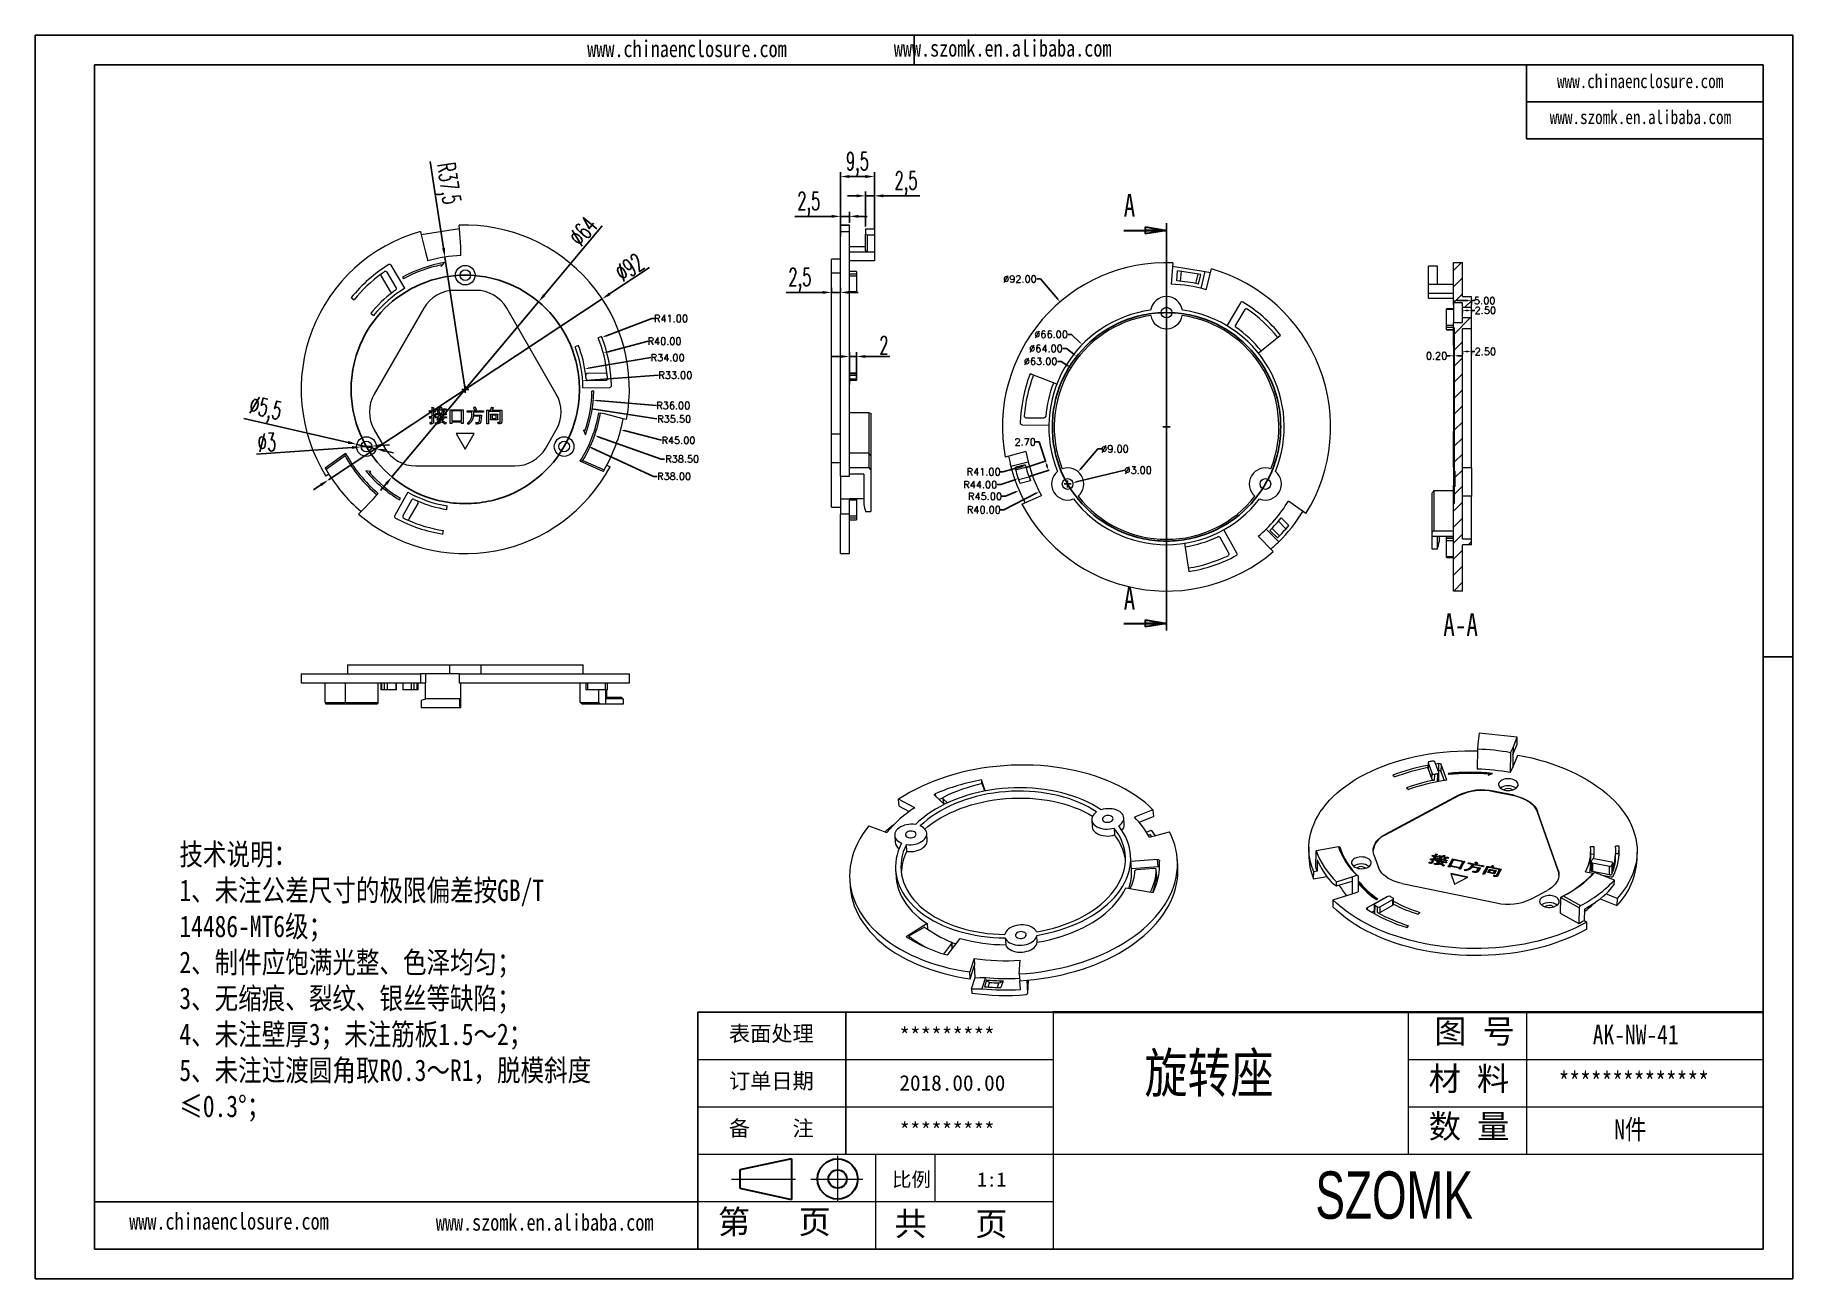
# Model space of a CAD drawing. Header units: inches. Extents: x 1813 to 4218, y 284 to 889.
# Drawn here: x 3725.3 to 4218, y 284.3 to 632.6 of the extents above; entities that cross this region are included whole.
import ezdxf

# ---------------------------------------------------------------- set-up
doc = ezdxf.new("R2010")
doc.units = ezdxf.units.IN
doc.header["$LTSCALE"] = 15
doc.linetypes.add('CENTER2', pattern=[28.575, 19.05, -3.175, 3.175, -3.175])
doc.layers.add('文字', color=81, linetype='Continuous')
for name, color, linetype, lineweight in [('粗实线', 7, 'Continuous', 30), ('细实线', 3, 'Continuous', 9), ('细点划线', 2, 'CENTER2', 9)]:
    doc.layers.add(name, color=color, linetype=linetype, lineweight=lineweight)
doc.styles.add('SLDTEXTSTYLE0', font='TXT', dxfattribs={"width": 0.75})
doc.styles.add('SLDTEXTSTYLE2', font='TXT', dxfattribs={"width": 0.6, "bigfont": 'bigfont'})
doc.styles.get("Standard").update_dxf_attribs({"font": 'txt', "bigfont": 'gbcbig.shx'})
doc.styles.add('宋体', font='', dxfattribs={"width": 0.8, "height": 3.5})
doc.styles.add('长仿宋', font='', dxfattribs={"width": 0.7, "height": 4})
doc.styles.get('宋体').set_extended_font_data('SimSun')
doc.styles.get('长仿宋').set_extended_font_data('SimSun')
doc.dimstyles.new('2.5', dxfattribs={"dimtxt": 2, "dimasz": 1, "dimexe": 0.18, "dimexo": 0.0625, "dimgap": 0.09, "dimtad": 0, "dimtih": 1, "dimtoh": 1, "dimzin": 0, "dimdsep": 46, "dimtxsty": 'Standard', "dimcen": 1, "dimadec": 0, "dimazin": 2, "dimtfac": 1, "dimtofl": 0, "dimtmove": 0, "dimatfit": 3, "dimfxl": 1, "dimtolj": 1, "dimtzin": 0, "dimarcsym": 0})
doc.dimstyles.new('5', dxfattribs={"dimtxt": 5, "dimasz": 2.5, "dimexe": 1.25, "dimexo": 0.625, "dimtad": 1, "dimtxsty": 'SLDTEXTSTYLE2', "dimcen": 2.5, "dimclrd": 256, "dimclre": 256, "dimclrt": 256, "dimadec": 0, "dimazin": 0, "dimtfac": 1, "dimtmove": 0, "dimatfit": 3, "dimfxl": 1, "dimarcsym": 0})

msp = doc.modelspace()

# ---------------------------------------------------------------- texts
at = {"color": 7, "linetype": 'Continuous', "char_height": 6.35, "attachment_point": 1, "style": 'SLDTEXTSTYLE0'}
for s, insert in [('A', (4030.418, 588.118)), ('A', (4030.418, 478.038)), ('A-A', (4119.999, 470.691))]:
    msp.add_mtext(s, dxfattribs=dict(at, insert=insert))
at = {"char_height": 4.36441, "width": 2480.51141, "attachment_point": 1}
for s, insert in [('{\\fSimHei|b0|i0|c134|p49;表面处理}', (3919.744, 355.165)), ('{\\fSimHei|b0|i0|c134|p49;*********}', (3967.546, 354.604)), ('{\\fSimHei|b0|i0|c134|p49;订单日期}', (3919.744, 341.894)), ('{\\fSimHei|b0|i0|c134|p49;2018.00.00}', (3967.546, 341.333)), ('{\\fSimHei|b0|i0|c134|p49;备    注}', (3919.744, 328.623)), ('{\\fSimHei|b0|i0|c134|p49;*********}', (3967.546, 328.062))]:
    msp.add_mtext(s, dxfattribs=dict(at, insert=insert))
at = {"layer": '文字', "color": 0, "attachment_point": 1, "style": '宋体'}
for s, insert, char_height, width in [('www.chinaenclosure.com', (3880.039, 631.17), 4.67141, 82.07212), ('www.szomk.en.alibaba.com', (3965.982, 631.319), 4.67141, 82.07212), ('www.chinaenclosure.com', (4151.88, 621.726), 3.89284, 68.39344), ('www.szomk.en.alibaba.com', (4149.846, 611.645), 3.89284, 68.39344), ('{\\H1.111x;技术说明：\\P1、未注公差尺寸的极限偏差按GB/T 14486-MT6级；\\P2、制件应饱满光整、色泽均匀；\\P3、无缩痕、裂纹、银丝等缺陷；\\P4、未注壁厚3；未注筋板1.5～2；\\P5、未注过渡圆角取R0.3～R1，脱模斜度≤0.3%%D；}', (3765.715, 406.212), 5.4432, 122.60483), ('{\\H1.111x;AK-NW-41}', (4161.9, 355.465), 4.97664, 57.53555), ('旋转座', (4036.242, 347.474), 11.0592, 141.38789), ('{\\H1.111x;**************}', (4152.327, 342.194), 4.97664, 57.53555), ('{\\H1.111x;N件}', (4167.92, 328.922), 4.97664, 57.53555), ('www.chinaenclosure.com', (3751.659, 302.747), 4.67141, 82.07212), ('www.szomk.en.alibaba.com', (3837.602, 302.457), 4.67141, 82.07212)]:
    msp.add_mtext(s, dxfattribs=dict(at, insert=insert, char_height=char_height, width=width))
at = {"layer": '粗实线', "insert": (4084.158, 314.366), "char_height": 13.27104, "width": 148.82158, "attachment_point": 1, "style": '长仿宋'}
msp.add_mtext('{\\fSTXinwei|b0|i0|c134|p2;SZOMK}', dxfattribs=at)
at = {"layer": '细实线', "color": 7, "attachment_point": 1}
for s, insert, char_height, width in [('{\\fSimSun|b0|i0|c134|p54;图 号}', (4117.451, 356.917), 6.63552, 33.1776), ('{\\fSimSun|b0|i0|c134|p54;材 料   }', (4115.878, 343.646), 6.63552, 33.1776), ('{\\fSimSun|b0|i0|c134|p54;数 量}', (4115.91, 330.309), 6.63552, 29.98012), ('{\\fSimSun|b0|i0|c134|p54;比例}', (3965.5, 314.092), 3.98131, 17.47672), ('{\\fSimSun|b0|i0|c134|p54;1:1}', (3989.346, 314.092), 3.98131, 17.47672), ('{\\fSimSun|b0|i0|c134|p54;第   页}', (3916.672, 303.566), 6.63552, 49.7664), ('{\\fSimSun|b0|i0|c134|p54; 共   页}', (3961.667, 303.002), 6.63552, 49.7664)]:
    msp.add_mtext(s, dxfattribs=dict(at, insert=insert, char_height=char_height, width=width))

# ---------------------------------------------------------------- blocks, each defined once
blk = doc.blocks.new('_CLOSED')
at = {"color": 0, "linetype": 'ByBlock', "lineweight": -2}
for p, q in [((-1, 0.166667), (0, 0)), ((-1, 0.166667), (-1, -0.166667)), ((0, 0), (-1, -0.166667)), ((0, 0), (-1, 0))]:
    blk.add_line(p, q, dxfattribs=at)
blk = doc.blocks.new('*D72')
at = {"lineweight": -2}
for p, q in [((3897.46, 567.53), (3886.32, 560.16)), ((3807.48, 508.06), (3884.23, 558.78)), ((3805.4, 506.68), (3803.31, 505.3))]:
    blk.add_line(p, q, dxfattribs=at)
for points in [[(3886.09, 560.51), (3886.55, 559.81), (3884.23, 558.78)], [(3805.17, 507.03), (3805.63, 506.33), (3807.48, 508.06)]]:
    blk.add_solid(points)
at = {"layer": 'Defpoints', "color": 0}
for p in [(3884.23, 558.78), (3807.48, 508.06)]:
    blk.add_point(p, dxfattribs=at)
at = {"insert": (3891.88, 567.58), "char_height": 5, "attachment_point": 5, "rotation": 33.4616, "style": 'SLDTEXTSTYLE2'}
blk.add_mtext('∅92', dxfattribs=at)
blk = doc.blocks.new('*D73')
at = {"color": 0, "lineweight": -2}
for p, q in [((3898.11, 553.28), (3885.12, 548.34)), ((3899.11, 553.28), (3898.11, 553.28)), ((3844.86, 533.42), (3846.86, 533.42)), ((3845.86, 532.42), (3845.86, 534.42))]:
    blk.add_line(p, q, dxfattribs=at)
at = {"color": 0}
blk.add_solid([(3885.06, 548.5), (3885.18, 548.19), (3884.18, 547.99)], dxfattribs=at)
at = {"layer": 'Defpoints', "color": 0}
for p in [(3884.18, 547.99), (3845.86, 533.42)]:
    blk.add_point(p, dxfattribs=at)
at = {"color": 0, "insert": (3903.53, 553.28), "char_height": 2, "attachment_point": 5}
blk.add_mtext('\\A1;R41.00', dxfattribs=at)
blk = doc.blocks.new('*D74')
at = {"color": 0, "lineweight": -2}
for p, q in [((3897.13, 546.93), (3885.5, 543.87)), ((3844.86, 533.42), (3846.86, 533.42)), ((3845.86, 532.42), (3845.86, 534.42))]:
    blk.add_line(p, q, dxfattribs=at)
at = {"color": 0}
blk.add_solid([(3885.46, 544.03), (3885.55, 543.71), (3884.54, 543.62)], dxfattribs=at)
at = {"layer": 'Defpoints', "color": 0}
for p in [(3884.54, 543.62), (3845.86, 533.42)]:
    blk.add_point(p, dxfattribs=at)
at = {"color": 0, "insert": (3901.72, 546.93), "char_height": 2, "attachment_point": 5}
blk.add_mtext('\\A1;R40.00', dxfattribs=at)
blk = doc.blocks.new('*D75')
at = {"color": 0, "lineweight": -2}
for p, q in [((3897.83, 542.33), (3880.35, 539.34)), ((3844.86, 533.42), (3846.86, 533.42)), ((3845.86, 532.42), (3845.86, 534.42))]:
    blk.add_line(p, q, dxfattribs=at)
at = {"color": 0}
blk.add_solid([(3880.33, 539.5), (3880.38, 539.17), (3879.37, 539.17)], dxfattribs=at)
at = {"layer": 'Defpoints', "color": 0}
for p in [(3879.37, 539.17), (3845.86, 533.42)]:
    blk.add_point(p, dxfattribs=at)
at = {"color": 0, "insert": (3902.59, 542.33), "char_height": 2, "attachment_point": 5}
blk.add_mtext('\\A1;R34.00', dxfattribs=at)
blk = doc.blocks.new('*D76')
at = {"color": 0, "lineweight": -2}
for p, q in [((3899.98, 537.4), (3879.77, 535.91)), ((3844.86, 533.42), (3846.86, 533.42)), ((3845.86, 532.42), (3845.86, 534.42))]:
    blk.add_line(p, q, dxfattribs=at)
at = {"color": 0}
blk.add_solid([(3879.75, 536.08), (3879.78, 535.75), (3878.77, 535.84)], dxfattribs=at)
at = {"layer": 'Defpoints', "color": 0}
for p in [(3845.86, 533.42), (3878.77, 535.84)]:
    blk.add_point(p, dxfattribs=at)
at = {"color": 0, "insert": (3904.74, 537.4), "char_height": 2, "attachment_point": 5}
blk.add_mtext('\\A1;R33.00', dxfattribs=at)
blk = doc.blocks.new('*D77')
at = {"color": 0, "lineweight": -2}
for p, q in [((3844.86, 533.42), (3846.86, 533.42)), ((3845.86, 532.42), (3845.86, 534.42)), ((3900.74, 513.9), (3883.07, 520.18)), ((3901.74, 513.9), (3900.74, 513.9))]:
    blk.add_line(p, q, dxfattribs=at)
at = {"color": 0}
blk.add_solid([(3883.13, 520.34), (3883.02, 520.03), (3882.13, 520.52)], dxfattribs=at)
at = {"layer": 'Defpoints', "color": 0}
for p in [(3845.86, 533.42), (3882.13, 520.52)]:
    blk.add_point(p, dxfattribs=at)
at = {"color": 0, "insert": (3906.67, 513.9), "char_height": 2, "attachment_point": 5}
blk.add_mtext('\\A1;R38.50', dxfattribs=at)
blk = doc.blocks.new('*D78')
at = {"color": 0, "lineweight": -2}
for p, q in [((3844.86, 533.42), (3846.86, 533.42)), ((3845.86, 532.42), (3845.86, 534.42)), ((3898.64, 509.07), (3881.27, 517.08)), ((3899.64, 509.07), (3898.64, 509.07))]:
    blk.add_line(p, q, dxfattribs=at)
at = {"color": 0}
blk.add_solid([(3881.34, 517.23), (3881.2, 516.93), (3880.36, 517.5)], dxfattribs=at)
at = {"layer": 'Defpoints', "color": 0}
for p in [(3845.86, 533.42), (3880.36, 517.5)]:
    blk.add_point(p, dxfattribs=at)
at = {"color": 0, "insert": (3904.39, 509.07), "char_height": 2, "attachment_point": 5}
blk.add_mtext('\\A1;R38.00', dxfattribs=at)
blk = doc.blocks.new('*D79')
at = {"color": 0, "lineweight": -2}
for p, q in [((3844.86, 533.42), (3846.86, 533.42)), ((3845.86, 532.42), (3845.86, 534.42)), ((3900.86, 519.16), (3890.38, 521.87))]:
    blk.add_line(p, q, dxfattribs=at)
at = {"color": 0}
blk.add_solid([(3890.43, 522.03), (3890.34, 521.71), (3889.42, 522.12)], dxfattribs=at)
at = {"layer": 'Defpoints', "color": 0}
for p in [(3845.86, 533.42), (3889.42, 522.12)]:
    blk.add_point(p, dxfattribs=at)
at = {"color": 0, "insert": (3905.62, 519.16), "char_height": 2, "attachment_point": 5}
blk.add_mtext('\\A1;R45.00', dxfattribs=at)
blk = doc.blocks.new('*D80')
at = {"lineweight": -2}
for p, q in [((3884.26, 579.25), (3868.01, 559.86)), ((3825.31, 508.89), (3866.41, 557.95)), ((3823.7, 506.98), (3822.09, 505.06))]:
    blk.add_line(p, q, dxfattribs=at)
for points in [[(3867.7, 560.13), (3868.33, 559.6), (3866.41, 557.95)], [(3823.38, 507.24), (3824.02, 506.71), (3825.31, 508.89)]]:
    blk.add_solid(points)
at = {"layer": 'Defpoints', "color": 0}
for p in [(3866.41, 557.95), (3825.31, 508.89)]:
    blk.add_point(p, dxfattribs=at)
at = {"insert": (3878.89, 577.72), "char_height": 5, "attachment_point": 5, "rotation": 50.0415, "style": 'SLDTEXTSTYLE2'}
blk.add_mtext('∅64', dxfattribs=at)
blk = doc.blocks.new('*D81')
at = {"lineweight": -2}
for p, q in [((3783.75, 525.26), (3813.03, 518.59)), ((3820.83, 516.81), (3815.46, 518.03)), ((3823.26, 516.25), (3825.7, 515.7))]:
    blk.add_line(p, q, dxfattribs=at)
for points in [[(3813.12, 518.99), (3812.93, 518.18), (3815.46, 518.03)], [(3823.36, 516.66), (3823.17, 515.85), (3820.83, 516.81)]]:
    blk.add_solid(points)
at = {"layer": 'Defpoints', "color": 0}
for p in [(3815.46, 518.03), (3820.83, 516.81)]:
    blk.add_point(p, dxfattribs=at)
at = {"insert": (3789.78, 527.52), "char_height": 5, "attachment_point": 5, "rotation": 347.1523, "style": 'SLDTEXTSTYLE2'}
blk.add_mtext('∅5,5', dxfattribs=at)
blk = doc.blocks.new('*D82')
at = {"lineweight": -2}
for p, q in [((3819.64, 517.53), (3816.65, 517.31)), ((3822.13, 517.7), (3824.63, 517.88)), ((3787.32, 515.25), (3814.15, 517.14))]:
    blk.add_line(p, q, dxfattribs=at)
for points in [[(3814.13, 517.55), (3814.18, 516.72), (3816.65, 517.31)], [(3822.11, 518.12), (3822.16, 517.29), (3819.64, 517.53)]]:
    blk.add_solid(points)
at = {"layer": 'Defpoints', "color": 0}
for p in [(3819.64, 517.53), (3816.65, 517.31)]:
    blk.add_point(p, dxfattribs=at)
at = {"insert": (3790.22, 518.58), "char_height": 5, "attachment_point": 5, "rotation": 4.034, "style": 'SLDTEXTSTYLE2'}
blk.add_mtext('∅3', dxfattribs=at)
blk = doc.blocks.new('*D83')
at = {"lineweight": -2}
for p, q in [((3836.03, 597.29), (3839.77, 572.95)), ((3845.86, 533.42), (3840.15, 570.48))]:
    blk.add_line(p, q, dxfattribs=at)
blk.add_solid([(3840.19, 573.02), (3839.36, 572.89), (3840.15, 570.48)])
at = {"layer": 'Defpoints', "color": 0}
for p in [(3840.15, 570.48), (3845.86, 533.42)]:
    blk.add_point(p, dxfattribs=at)
at = {"insert": (3840.57, 591.04), "char_height": 5, "attachment_point": 5, "rotation": 278.7489, "style": 'SLDTEXTSTYLE2'}
blk.add_mtext('R37,5', dxfattribs=at)
blk = doc.blocks.new('*D84')
at = {"lineweight": -2}
for p, q in [((3948.53, 581.89), (3938.28, 581.89)), ((3951.03, 580.05), (3951.03, 583.14)), ((3953.53, 581.89), (3951.03, 581.89)), ((3953.53, 580.05), (3953.53, 583.14)), ((3956.03, 581.89), (3958.53, 581.89))]:
    blk.add_line(p, q, dxfattribs=at)
for points in [[(3948.53, 582.31), (3948.53, 581.48), (3951.03, 581.89)], [(3956.03, 582.31), (3956.03, 581.48), (3953.53, 581.89)]]:
    blk.add_solid(points)
at = {"layer": 'Defpoints', "color": 0}
for p in [(3953.53, 581.89), (3951.03, 579.42), (3953.53, 579.42)]:
    blk.add_point(p, dxfattribs=at)
at = {"insert": (3942.16, 585.43), "char_height": 5, "attachment_point": 5, "style": 'SLDTEXTSTYLE2'}
blk.add_mtext('2,5', dxfattribs=at)
blk = doc.blocks.new('*D85')
at = {"lineweight": -2}
for p, q in [((3951.03, 576.22), (3951.03, 594.3)), ((3953.53, 593.05), (3958.03, 593.05)), ((3960.53, 579.02), (3960.53, 594.3))]:
    blk.add_line(p, q, dxfattribs=at)
for points in [[(3953.53, 593.47), (3953.53, 592.63), (3951.03, 593.05)], [(3958.03, 593.47), (3958.03, 592.63), (3960.53, 593.05)]]:
    blk.add_solid(points)
at = {"layer": 'Defpoints', "color": 0}
for p in [(3960.53, 593.05), (3960.53, 578.39), (3951.03, 575.6)]:
    blk.add_point(p, dxfattribs=at)
at = {"insert": (3955.78, 596.59), "char_height": 5, "attachment_point": 5, "style": 'SLDTEXTSTYLE2'}
blk.add_mtext('9,5', dxfattribs=at)
blk = doc.blocks.new('*D86')
at = {"lineweight": -2}
for p, q in [((3948.53, 560.65), (3948.53, 561.84)), ((3951.03, 560.65), (3951.03, 561.84)), ((3946.03, 560.59), (3935.78, 560.59)), ((3951.03, 560.59), (3948.53, 560.59)), ((3953.53, 560.59), (3956.03, 560.59))]:
    blk.add_line(p, q, dxfattribs=at)
for points in [[(3946.03, 561.01), (3946.03, 560.18), (3948.53, 560.59)], [(3953.53, 561.01), (3953.53, 560.18), (3951.03, 560.59)]]:
    blk.add_solid(points)
at = {"layer": 'Defpoints', "color": 0}
for p in [(3948.53, 560.02), (3951.03, 560.59), (3951.03, 560.02)]:
    blk.add_point(p, dxfattribs=at)
at = {"insert": (3939.66, 564.14), "char_height": 5, "attachment_point": 5, "style": 'SLDTEXTSTYLE2'}
blk.add_mtext('2,5', dxfattribs=at)
blk = doc.blocks.new('*D87')
at = {"lineweight": -2}
for p, q in [((3955.53, 587.64), (3953.03, 587.64)), ((3958.03, 579.02), (3958.03, 588.89)), ((3958.03, 587.64), (3960.53, 587.64)), ((3960.53, 578.17), (3960.53, 588.89)), ((3963.03, 587.64), (3973.28, 587.64))]:
    blk.add_line(p, q, dxfattribs=at)
for points in [[(3955.53, 588.06), (3955.53, 587.23), (3958.03, 587.64)], [(3963.03, 588.06), (3963.03, 587.23), (3960.53, 587.64)]]:
    blk.add_solid(points)
at = {"layer": 'Defpoints', "color": 0}
for p in [(3960.53, 587.64), (3958.03, 578.39), (3960.53, 577.54)]:
    blk.add_point(p, dxfattribs=at)
at = {"insert": (3969.41, 591.19), "char_height": 5, "attachment_point": 5, "style": 'SLDTEXTSTYLE2'}
blk.add_mtext('2,5', dxfattribs=at)
blk = doc.blocks.new('*D88')
at = {"lineweight": -2}
for p, q in [((3951.03, 542.64), (3948.53, 542.64)), ((3953.53, 534.82), (3953.53, 543.89)), ((3953.53, 542.64), (3955.53, 542.64)), ((3955.53, 536.53), (3955.53, 543.89)), ((3958.03, 542.64), (3964.82, 542.64))]:
    blk.add_line(p, q, dxfattribs=at)
for points in [[(3951.03, 543.06), (3951.03, 542.23), (3953.53, 542.64)], [(3958.03, 543.06), (3958.03, 542.23), (3955.53, 542.64)]]:
    blk.add_solid(points)
at = {"layer": 'Defpoints', "color": 0}
for p in [(3953.53, 542.64), (3953.53, 534.19), (3955.53, 535.91)]:
    blk.add_point(p, dxfattribs=at)
at = {"insert": (3963.2, 545.77), "char_height": 5, "attachment_point": 5, "style": 'SLDTEXTSTYLE2'}
blk.add_mtext('2', dxfattribs=at)
blk = doc.blocks.new('*D89')
at = {"color": 0, "lineweight": -2}
for p, q in [((3844.86, 533.42), (3846.86, 533.42)), ((3845.86, 532.42), (3845.86, 534.42)), ((3899.42, 528.91), (3882.73, 530.32))]:
    blk.add_line(p, q, dxfattribs=at)
at = {"color": 0}
blk.add_solid([(3882.74, 530.48), (3882.71, 530.15), (3881.73, 530.4)], dxfattribs=at)
at = {"layer": 'Defpoints', "color": 0}
for p in [(3845.86, 533.42), (3881.73, 530.4)]:
    blk.add_point(p, dxfattribs=at)
at = {"color": 0, "insert": (3904.17, 528.91), "char_height": 2, "attachment_point": 5}
blk.add_mtext('\\A1;R36.00', dxfattribs=at)
blk = doc.blocks.new('*D90')
at = {"color": 0, "lineweight": -2}
for p, q in [((3844.86, 533.42), (3846.86, 533.42)), ((3845.86, 532.42), (3845.86, 534.42)), ((3899.51, 525.14), (3881.93, 527.85))]:
    blk.add_line(p, q, dxfattribs=at)
at = {"color": 0}
blk.add_solid([(3881.96, 528.02), (3881.9, 527.69), (3880.94, 528)], dxfattribs=at)
at = {"layer": 'Defpoints', "color": 0}
for p in [(3845.86, 533.42), (3880.94, 528)]:
    blk.add_point(p, dxfattribs=at)
at = {"color": 0, "insert": (3904.43, 525.14), "char_height": 2, "attachment_point": 5}
blk.add_mtext('\\A1;R35.50', dxfattribs=at)
blk = doc.blocks.new('*D91')
at = {"color": 0, "lineweight": -2}
for p, q in [((4023.21, 516.76), (4018.3, 511.09)), ((4024.21, 516.76), (4023.21, 516.76)), ((4014.7, 505.93), (4014.7, 507.93)), ((4013.7, 506.93), (4015.7, 506.93))]:
    blk.add_line(p, q, dxfattribs=at)
at = {"color": 0}
blk.add_solid([(4018.18, 511.2), (4018.43, 510.98), (4017.65, 510.33)], dxfattribs=at)
at = {"layer": 'Defpoints', "color": 0}
for p in [(4017.65, 510.33), (4011.76, 503.52)]:
    blk.add_point(p, dxfattribs=at)
at = {"color": 0, "insert": (4027.97, 516.76), "char_height": 2, "attachment_point": 5}
blk.add_mtext('\\A1;∅9.00', dxfattribs=at)
blk = doc.blocks.new('*D92')
at = {"color": 0, "lineweight": -2}
for p, q in [((4014.7, 505.93), (4014.7, 507.93)), ((4030.71, 510.81), (4017.13, 507.52)), ((4013.7, 506.93), (4015.7, 506.93))]:
    blk.add_line(p, q, dxfattribs=at)
at = {"color": 0}
blk.add_solid([(4017.1, 507.68), (4017.17, 507.35), (4016.16, 507.28)], dxfattribs=at)
at = {"layer": 'Defpoints', "color": 0}
for p in [(4013.25, 506.57), (4016.16, 507.28)]:
    blk.add_point(p, dxfattribs=at)
at = {"color": 0, "insert": (4034.46, 510.81), "char_height": 2, "attachment_point": 5}
blk.add_mtext('\\A1;∅3.00', dxfattribs=at)
blk = doc.blocks.new('*D93')
at = {"color": 0, "lineweight": -2}
for p, q in [((4006.09, 564.35), (4007.09, 564.35)), ((4007.09, 564.35), (4011.92, 558.69)), ((4041.42, 522.93), (4043.42, 522.93)), ((4042.42, 521.93), (4042.42, 523.93))]:
    blk.add_line(p, q, dxfattribs=at)
at = {"color": 0}
blk.add_solid([(4012.05, 558.8), (4011.8, 558.58), (4012.57, 557.93)], dxfattribs=at)
at = {"layer": 'Defpoints', "color": 0}
for p in [(4012.57, 557.93), (4072.26, 487.92)]:
    blk.add_point(p, dxfattribs=at)
at = {"color": 0, "insert": (4001.34, 564.35), "char_height": 2, "attachment_point": 5}
blk.add_mtext('\\A1;∅92.00', dxfattribs=at)
blk = doc.blocks.new('*D94')
at = {"color": 0, "lineweight": -2}
for p, q in [((4014.82, 548.84), (4015.82, 548.84)), ((4015.82, 548.84), (4018.07, 546.66)), ((4041.42, 522.93), (4043.42, 522.93)), ((4042.42, 521.93), (4042.42, 523.93))]:
    blk.add_line(p, q, dxfattribs=at)
at = {"color": 0}
blk.add_solid([(4018.18, 546.77), (4017.95, 546.54), (4018.78, 545.96)], dxfattribs=at)
at = {"layer": 'Defpoints', "color": 0}
for p in [(4018.78, 545.96), (4066.05, 499.9)]:
    blk.add_point(p, dxfattribs=at)
at = {"color": 0, "insert": (4010.07, 548.84), "char_height": 2, "attachment_point": 5}
blk.add_mtext('\\A1;∅66.00', dxfattribs=at)
blk = doc.blocks.new('*D95')
at = {"color": 0, "lineweight": -2}
for p, q in [((4013.4, 544.88), (4014.4, 544.88)), ((4014.4, 544.88), (4016.44, 543.28)), ((4041.42, 522.93), (4043.42, 522.93)), ((4042.42, 521.93), (4042.42, 523.93))]:
    blk.add_line(p, q, dxfattribs=at)
at = {"color": 0}
blk.add_solid([(4016.54, 543.41), (4016.34, 543.15), (4017.23, 542.66)], dxfattribs=at)
at = {"layer": 'Defpoints', "color": 0}
for p in [(4017.23, 542.66), (4067.61, 503.19)]:
    blk.add_point(p, dxfattribs=at)
at = {"color": 0, "insert": (4008.64, 544.88), "char_height": 2, "attachment_point": 5}
blk.add_mtext('\\A1;∅64.00', dxfattribs=at)
blk = doc.blocks.new('*D96')
at = {"color": 0, "lineweight": -2}
for p, q in [((4011.88, 541.26), (4012.88, 541.26)), ((4012.88, 541.26), (4014.8, 540.07)), ((4041.42, 522.93), (4043.42, 522.93)), ((4042.42, 521.93), (4042.42, 523.93))]:
    blk.add_line(p, q, dxfattribs=at)
at = {"color": 0}
blk.add_solid([(4014.89, 540.21), (4014.72, 539.92), (4015.65, 539.54)], dxfattribs=at)
at = {"layer": 'Defpoints', "color": 0}
for p in [(4015.65, 539.54), (4069.18, 506.32)]:
    blk.add_point(p, dxfattribs=at)
at = {"color": 0, "insert": (4007.13, 541.26), "char_height": 2, "attachment_point": 5}
blk.add_mtext('\\A1;∅63.00', dxfattribs=at)
blk = doc.blocks.new('*D97')
at = {"color": 0, "lineweight": -2}
for p, q in [((4041.42, 522.93), (4043.42, 522.93)), ((4042.42, 521.93), (4042.42, 523.93)), ((3995.58, 510.34), (3996.58, 510.34)), ((3996.58, 510.34), (4001.92, 511.81))]:
    blk.add_line(p, q, dxfattribs=at)
at = {"color": 0}
blk.add_solid([(4001.87, 511.97), (4001.96, 511.65), (4002.88, 512.07)], dxfattribs=at)
at = {"layer": 'Defpoints', "color": 0}
for p in [(4042.42, 522.93), (4002.88, 512.07)]:
    blk.add_point(p, dxfattribs=at)
at = {"color": 0, "insert": (3991.16, 510.34), "char_height": 2, "attachment_point": 5}
blk.add_mtext('\\A1;R41.00', dxfattribs=at)
blk = doc.blocks.new('*D98')
at = {"color": 0, "lineweight": -2}
for p, q in [((4041.42, 522.93), (4043.42, 522.93)), ((4042.42, 521.93), (4042.42, 523.93)), ((3995.96, 506.75), (3999.92, 508.13)), ((3994.96, 506.75), (3995.96, 506.75))]:
    blk.add_line(p, q, dxfattribs=at)
at = {"color": 0}
blk.add_solid([(3999.87, 508.29), (3999.97, 507.97), (4000.86, 508.46)], dxfattribs=at)
at = {"layer": 'Defpoints', "color": 0}
for p in [(4042.42, 522.93), (4000.86, 508.46)]:
    blk.add_point(p, dxfattribs=at)
at = {"color": 0, "insert": (3990.21, 506.75), "char_height": 2, "attachment_point": 5}
blk.add_mtext('\\A1;R44.00', dxfattribs=at)
blk = doc.blocks.new('*D99')
at = {"color": 0, "lineweight": -2}
for p, q in [((4041.42, 522.93), (4043.42, 522.93)), ((4042.42, 521.93), (4042.42, 523.93)), ((3996.3, 503.48), (3997.3, 503.48)), ((3997.3, 503.48), (4000.17, 504.72))]:
    blk.add_line(p, q, dxfattribs=at)
at = {"color": 0}
blk.add_solid([(4000.11, 504.87), (4000.24, 504.57), (4001.09, 505.12)], dxfattribs=at)
at = {"layer": 'Defpoints', "color": 0}
for p in [(4042.42, 522.93), (4001.09, 505.12)]:
    blk.add_point(p, dxfattribs=at)
at = {"color": 0, "insert": (3991.55, 503.48), "char_height": 2, "attachment_point": 5}
blk.add_mtext('\\A1;R45.00', dxfattribs=at)
blk = doc.blocks.new('*D100')
at = {"color": 0, "lineweight": -2}
for p, q in [((4041.42, 522.93), (4043.42, 522.93)), ((4042.42, 521.93), (4042.42, 523.93)), ((3996.82, 499.7), (4005.88, 504.32)), ((3995.82, 499.7), (3996.82, 499.7))]:
    blk.add_line(p, q, dxfattribs=at)
at = {"color": 0}
blk.add_solid([(4005.81, 504.47), (4005.96, 504.17), (4006.78, 504.77)], dxfattribs=at)
at = {"layer": 'Defpoints', "color": 0}
for p in [(4042.42, 522.93), (4006.78, 504.77)]:
    blk.add_point(p, dxfattribs=at)
at = {"color": 0, "insert": (3991.23, 499.7), "char_height": 2, "attachment_point": 5}
blk.add_mtext('\\A1;R40.00', dxfattribs=at)
blk = doc.blocks.new('*D101')
at = {"color": 0, "lineweight": -2}
for p, q in [((4006.73, 518.7), (4005.73, 518.7)), ((4008.48, 513.32), (4006.73, 518.7)), ((4003.09, 511.56), (4008.65, 513.37)), ((4003.92, 508.99), (4009.48, 510.8)), ((4009, 511.69), (4008.78, 512.36))]:
    blk.add_line(p, q, dxfattribs=at)
at = {"color": 0}
for points in [[(4008.94, 512.42), (4008.63, 512.31), (4008.48, 513.32)], [(4009.16, 511.75), (4008.84, 511.64), (4009.31, 510.74)]]:
    blk.add_solid(points, dxfattribs=at)
at = {"layer": 'Defpoints', "color": 0}
for p in [(4008.48, 513.32), (4003.03, 511.55), (4003.87, 508.97)]:
    blk.add_point(p, dxfattribs=at)
at = {"color": 0, "insert": (4002.8, 518.7), "char_height": 2, "attachment_point": 5}
blk.add_mtext('\\A1;2.70', dxfattribs=at)
blk = doc.blocks.new('*D102')
at = {"color": 0, "lineweight": -2}
for p, q in [((4125.37, 543.19), (4125.37, 544.21)), ((4126.37, 544.03), (4126.87, 544.03)), ((4127.87, 543.19), (4127.87, 544.21)), ((4127.87, 544.03), (4128.87, 544.03))]:
    blk.add_line(p, q, dxfattribs=at)
at = {"color": 0}
for points in [[(4126.37, 544.2), (4126.37, 543.87), (4125.37, 544.03)], [(4126.87, 544.2), (4126.87, 543.87), (4127.87, 544.03)]]:
    blk.add_solid(points, dxfattribs=at)
at = {"layer": 'Defpoints', "color": 0}
for p in [(4125.37, 543.13), (4127.87, 544.03), (4127.87, 543.13)]:
    blk.add_point(p, dxfattribs=at)
at = {"color": 0, "insert": (4131.79, 544.03), "char_height": 2, "attachment_point": 5}
blk.add_mtext('\\A1;2.50', dxfattribs=at)
blk = doc.blocks.new('*D103')
at = {"color": 0, "lineweight": -2}
for p, q in [((4121.87, 542.83), (4120.87, 542.83)), ((4122.87, 542.53), (4122.87, 543.01)), ((4123.07, 542.53), (4123.07, 543.01)), ((4124.07, 542.83), (4125.07, 542.83))]:
    blk.add_line(p, q, dxfattribs=at)
at = {"color": 0}
for points in [[(4121.87, 543), (4121.87, 542.66), (4122.87, 542.83)], [(4124.07, 543), (4124.07, 542.66), (4123.07, 542.83)]]:
    blk.add_solid(points, dxfattribs=at)
at = {"layer": 'Defpoints', "color": 0}
for p in [(4122.87, 542.83), (4122.87, 542.47), (4123.07, 542.47)]:
    blk.add_point(p, dxfattribs=at)
at = {"color": 0, "insert": (4118.11, 542.83), "char_height": 2, "attachment_point": 5}
blk.add_mtext('\\A1;0.20', dxfattribs=at)
blk = doc.blocks.new('*D104')
at = {"color": 0, "lineweight": -2}
for p, q in [((4125.37, 554.99), (4125.37, 555.73)), ((4126.37, 555.55), (4126.87, 555.55)), ((4127.87, 554.99), (4127.87, 555.73)), ((4127.87, 555.55), (4128.87, 555.55))]:
    blk.add_line(p, q, dxfattribs=at)
at = {"color": 0}
for points in [[(4126.37, 555.71), (4126.37, 555.38), (4125.37, 555.55)], [(4126.87, 555.71), (4126.87, 555.38), (4127.87, 555.55)]]:
    blk.add_solid(points, dxfattribs=at)
at = {"layer": 'Defpoints', "color": 0}
for p in [(4125.37, 554.93), (4127.87, 555.55), (4127.87, 554.93)]:
    blk.add_point(p, dxfattribs=at)
at = {"color": 0, "insert": (4131.79, 555.55), "char_height": 2, "attachment_point": 5}
blk.add_mtext('\\A1;2.50', dxfattribs=at)
blk = doc.blocks.new('*D105')
at = {"color": 0, "lineweight": -2}
for p, q in [((4122.87, 557.23), (4122.87, 558.46)), ((4123.87, 558.28), (4126.87, 558.28)), ((4127.87, 557.23), (4127.87, 558.46)), ((4127.87, 558.28), (4128.87, 558.28))]:
    blk.add_line(p, q, dxfattribs=at)
at = {"color": 0}
for points in [[(4123.87, 558.45), (4123.87, 558.12), (4122.87, 558.28)], [(4126.87, 558.45), (4126.87, 558.12), (4127.87, 558.28)]]:
    blk.add_solid(points, dxfattribs=at)
at = {"layer": 'Defpoints', "color": 0}
for p in [(4122.87, 557.16), (4127.87, 558.28), (4127.87, 557.16)]:
    blk.add_point(p, dxfattribs=at)
at = {"color": 0, "insert": (4131.62, 558.28), "char_height": 2, "attachment_point": 5}
blk.add_mtext('\\A1;5.00', dxfattribs=at)

# ---------------------------------------------------------------- dimensions: what is measured, and where the dimension line sits
for center, mpoint, dimstyle, picture, middle in [((3845.858, 533.42), (3840.154, 570.484), '5', '*D83', (3837.074, 590.497)), ((3845.858, 533.42), (3884.182, 547.99), '2.5', '*D73', (3903.533, 553.284)), ((3845.858, 533.42), (3884.536, 543.615), '2.5', '*D74', (3897.129, 546.935)), ((3845.858, 533.42), (3879.368, 539.168), '2.5', '*D75', (3897.835, 542.335)), ((3845.858, 533.42), (3878.769, 535.839), '2.5', '*D76', (3899.982, 537.397)), ((3845.858, 533.42), (3882.132, 520.519), '2.5', '*D77', (3906.666, 513.899)), ((3845.858, 533.42), (3880.362, 517.499), '2.5', '*D78', (3904.395, 509.066)), ((3845.858, 533.42), (3889.417, 522.124), '2.5', '*D79', (3900.862, 519.155)), ((3845.858, 533.42), (3881.731, 530.401), '2.5', '*D89', (3899.417, 528.913)), ((3845.858, 533.42), (3880.942, 528.003), '2.5', '*D90', (3899.507, 525.137)), ((4042.418, 522.927), (4000.864, 508.459), '2.5', '*D98', (3990.207, 506.753)), ((4042.418, 522.927), (4002.881, 512.072), '2.5', '*D97', (3991.157, 510.343)), ((4042.418, 522.927), (4006.776, 504.771), '2.5', '*D100', (3991.23, 499.699)), ((4042.418, 522.927), (4001.093, 505.116), '2.5', '*D99', (3991.547, 503.483))]:
    dim = msp.add_radius_dim(center=center, mpoint=mpoint, dimstyle=dimstyle)
    dim.commit()
    dim.dimension.update_dxf_attribs({"geometry": picture, "text_midpoint": middle, "dimtype": 164})
for base, p1, p2, dimstyle, picture, middle in [((3960.535, 593.051), (3951.035, 575.597), (3960.535, 578.39), '5', '*D85', (3955.785, 596.592)), ((3960.535, 587.644), (3958.035, 578.39), (3960.535, 577.543), '5', '*D87', (3969.41, 591.185)), ((4127.866, 558.285), (4122.866, 557.165), (4127.866, 557.165), '2.5', '*D105', (4131.623, 558.285)), ((4127.866, 555.547), (4125.366, 554.927), (4127.866, 554.927), '2.5', '*D104', (4131.79, 555.547)), ((4122.866, 542.831), (4123.066, 542.472), (4122.866, 542.472), '2.5', '*D103', (4118.11, 542.831)), ((4127.866, 544.034), (4125.366, 543.132), (4127.866, 543.132), '2.5', '*D102', (4131.79, 544.034))]:
    dim = msp.add_linear_dim(base=base, p1=p1, p2=p2, dimstyle=dimstyle)
    dim.commit()
    dim.dimension.update_dxf_attribs({"geometry": picture, "text_midpoint": middle})
for base, p1, p2, picture, middle in [((3953.535, 581.892), (3951.035, 579.42), (3953.535, 579.42), '*D84', (3942.16, 581.892)), ((3951.035, 560.595), (3948.535, 560.023), (3951.035, 560.023), '*D86', (3939.66, 560.595)), ((3953.535, 542.642), (3955.535, 535.909), (3953.535, 534.192), '*D88', (3963.196, 542.642))]:
    dim = msp.add_linear_dim(base=base, p1=p1, p2=p2, dimstyle='5')
    dim.commit()
    dim.dimension.update_dxf_attribs({"geometry": picture, "text_midpoint": middle, "dimtype": 160})
for p1, p2, dimstyle, picture, middle in [((3825.306, 508.892), (3866.409, 557.949), '5', '*D80', (3881.289, 575.708)), ((3807.482, 508.057), (3884.233, 558.784), '5', '*D72', (3893.603, 564.976)), ((4072.264, 487.924), (4012.571, 557.93), '2.5', '*D93', (4001.338, 564.353)), ((4066.053, 499.897), (4018.783, 545.958), '2.5', '*D94', (4010.067, 548.842)), ((4069.181, 506.315), (4015.654, 539.539), '2.5', '*D96', (4007.127, 541.258)), ((4067.609, 503.194), (4017.227, 542.661), '2.5', '*D95', (4008.642, 544.876)), ((3820.826, 516.809), (3815.464, 518.032), '5', '*D81', (3788.993, 524.069)), ((3819.641, 517.526), (3816.648, 517.315), '5', '*D82', (3790.438, 515.466)), ((4011.761, 503.524), (4017.649, 510.331), '2.5', '*D91', (4027.966, 516.76)), ((4013.247, 506.573), (4016.163, 507.281), '2.5', '*D92', (4030.706, 510.811))]:
    dim = msp.add_diameter_dim_2p(p1=p1, p2=p2, dimstyle=dimstyle)
    dim.commit()
    dim.dimension.update_dxf_attribs({"geometry": picture, "text_midpoint": middle, "dimtype": 163})
dim = msp.add_linear_dim(base=(4008.475, 513.316), p1=(4003.866, 508.973), p2=(4003.029, 511.545), angle=108.00804, dimstyle='2.5')
dim.commit()
dim.dimension.update_dxf_attribs({"geometry": '*D101', "text_midpoint": (4002.803, 518.695), "dimtype": 161})

# ---------------------------------------------------------------- hatches: boundary and pattern name
at = {"linetype": 'Continuous', "lineweight": 0}
h = msp.add_hatch(dxfattribs=at)
h.set_pattern_fill('ANSI31', color=4, style=0)
h.paths.add_polyline_path([(4125.366, 568.927), (4122.866, 568.927), (4122.866, 557.677), (4125.366, 557.677), (4125.366, 556.427), (4127.866, 556.427), (4127.866, 559.427), (4125.366, 559.427)], flags=0)
h = msp.add_hatch(dxfattribs=at)
h.set_pattern_fill('ANSI31', color=4, style=0)
h.paths.add_polyline_path([(4123.266, 506.161), (4123.066, 506.161), (4123.066, 501.481), (4122.866, 501.481), (4122.866, 476.927), (4125.366, 476.927), (4125.366, 489.927), (4127.866, 489.927), (4127.866, 491.427), (4125.366, 491.427), (4125.366, 550.427), (4127.866, 550.427), (4127.866, 553.427), (4125.366, 553.427), (4125.366, 552.177), (4122.866, 552.177), (4122.866, 550.677), (4123.066, 550.677), (4123.066, 510.551), (4123.266, 510.551)], flags=0)

# ---------------------------------------------------------------- linework, layer by layer
for p, q in [((3725.294, 632.646), (4217.981, 632.646)), ((3725.294, 632.646), (3725.294, 284.282)), ((3971.638, 632.646), (3971.638, 624.352)), ((4217.981, 632.646), (4217.981, 284.282)), ((3741.883, 624.352), (4209.687, 624.352)), ((3741.883, 624.352), (3741.883, 292.576)), ((4143.332, 624.352), (4143.332, 603.616)), ((4209.687, 624.352), (4209.687, 292.576)), ((4143.332, 613.984), (4209.687, 613.984)), ((4143.332, 603.616), (4209.687, 603.616)), ((4217.981, 458.464), (4209.687, 458.464)), ((4010.621, 358.931), (3911.089, 358.931)), ((3911.089, 292.576), (3911.089, 358.931)), ((3952.561, 319.118), (3952.561, 358.931)), ((3911.089, 305.847), (3741.883, 305.847)), ((3741.883, 292.576), (4209.687, 292.576)), ((3725.294, 284.282), (4217.981, 284.282))]:
    msp.add_line(p, q)
at = {"color": 7, "linetype": 'Continuous', "lineweight": 15}
for p, q in [((3833.277, 577.666), (3833.513, 576.695)), ((3844.197, 578.39), (3833.513, 576.695)), ((3833.513, 576.695), (3834.699, 571.832)), ((3844.197, 578.39), (3844.121, 579.387)), ((3844.575, 573.4), (3844.197, 578.39)), ((3953.535, 579.42), (3951.035, 579.42)), ((3951.035, 579.387), (3951.035, 579.42)), ((3951.035, 579.387), (3953.535, 579.387)), ((3951.035, 579.387), (3951.035, 577.666)), ((3951.035, 509.11), (3951.035, 577.666)), ((3951.035, 577.666), (3953.535, 577.666)), ((3953.535, 579.387), (3953.535, 579.42)), ((3953.535, 577.666), (3953.535, 579.387)), ((3953.535, 509.11), (3953.535, 577.666)), ((3958.035, 578.39), (3960.535, 578.39)), ((3958.035, 578.39), (3958.035, 576.931)), ((3958.035, 576.931), (3958.535, 576.695)), ((3958.035, 572.224), (3958.035, 576.931)), ((3958.535, 576.695), (3960.535, 576.695)), ((3958.535, 576.695), (3958.535, 571.832)), ((3960.535, 578.39), (3960.535, 576.695)), ((3960.535, 576.695), (3960.535, 571.832)), ((3834.699, 571.832), (3835.396, 569.432)), ((3844.655, 570.901), (3844.575, 573.4)), ((3958.035, 573.4), (3953.535, 573.4)), ((3958.535, 571.832), (3953.535, 571.832)), ((3960.535, 571.832), (3958.535, 571.832)), ((3960.535, 571.832), (3960.535, 569.432)), ((3828.953, 561.762), (3825.112, 568.2)), ((3839.146, 567.814), (3840.05, 568.949)), ((3839.146, 568.28), (3839.146, 567.814)), ((3951.035, 569.92), (3948.535, 569.92)), ((3948.535, 566.119), (3948.535, 569.92)), ((3960.535, 569.432), (3953.535, 569.432)), ((4044.154, 568.894), (4043.7, 562.907)), ((4044.078, 567.897), (4053.275, 566.438)), ((4045.274, 563.828), (4045.489, 566.661)), ((4052.047, 565.62), (4045.489, 566.661)), ((4053.576, 561.339), (4054.999, 567.173)), ((4118.366, 567.897), (4115.866, 567.897)), ((4115.866, 562.907), (4115.866, 567.897)), ((4118.366, 562.907), (4118.366, 567.897)), ((4122.866, 568.927), (4125.366, 568.927)), ((4122.866, 557.677), (4122.866, 568.927)), ((4125.366, 559.427), (4125.366, 568.927)), ((3822.267, 565.161), (3824.84, 560.848)), ((3826.513, 561.947), (3823.946, 566.251)), ((3828.282, 564.838), (3828.538, 564.409)), ((3948.535, 566.119), (3951.035, 566.119)), ((3948.535, 520.92), (3948.535, 566.119)), ((3955.535, 566.495), (3953.535, 566.495)), ((3953.535, 565.823), (3955.535, 565.823)), ((3955.535, 565.161), (3953.535, 565.161)), ((3955.535, 566.495), (3955.535, 566.408)), ((3955.535, 566.408), (3955.535, 565.823)), ((3955.535, 565.823), (3955.535, 565.161)), ((3955.535, 565.161), (3955.535, 560.848)), ((4046.48, 566.504), (4046.271, 563.746)), ((4050.609, 563.101), (4051.254, 565.746)), ((4051.392, 562.933), (4052.047, 565.62)), ((4052.128, 561.731), (4053.275, 566.438)), ((4053.275, 566.438), (4054.762, 566.202)), ((4115.866, 562.907), (4118.366, 562.907)), ((4115.866, 560.408), (4115.866, 562.907)), ((4118.366, 562.907), (4122.866, 562.907)), ((3813.911, 559.119), (3814.69, 558.492)), ((3848.827, 561.17), (3842.888, 561.17)), ((3953.535, 560.848), (3955.535, 560.848)), ((3953.535, 560.604), (3955.535, 560.604)), ((3955.535, 560.848), (3955.535, 560.604)), ((4063.163, 557.707), (4059.323, 551.269)), ((4115.866, 558.939), (4115.866, 560.408)), ((4115.866, 560.408), (4122.866, 560.408)), ((4115.866, 558.939), (4122.866, 558.939)), ((4125.366, 557.677), (4122.866, 557.677)), ((4122.866, 557.677), (4122.866, 552.177)), ((4125.366, 559.427), (4127.866, 559.427)), ((4125.366, 556.427), (4125.366, 557.677)), ((4127.866, 556.427), (4127.866, 559.427)), ((3819.366, 554.732), (3820.145, 554.105)), ((3834.228, 556.17), (3820.341, 532.117)), ((3871.375, 532.117), (3857.487, 556.17)), ((4064.329, 555.758), (4061.762, 551.454)), ((4122.866, 556.002), (4120.866, 556.002)), ((4120.866, 555.758), (4120.866, 556.002)), ((4120.866, 551.454), (4120.866, 555.758)), ((4122.866, 550.677), (4122.866, 552.177)), ((4122.866, 552.177), (4125.366, 552.177)), ((4125.366, 556.427), (4127.866, 556.427)), ((4125.366, 553.427), (4125.366, 556.427)), ((4125.366, 552.177), (4125.366, 553.427)), ((4127.866, 553.427), (4125.366, 553.427)), ((4127.866, 553.427), (4127.866, 556.427)), ((4127.866, 550.427), (4127.866, 553.427)), ((3884.087, 548.237), (3883.154, 547.876)), ((4068.131, 543.612), (4074.364, 548.626)), ((4120.866, 550.788), (4120.866, 551.454)), ((4120.866, 550.21), (4120.866, 550.788)), ((4120.866, 550.21), (4122.866, 550.21)), ((4120.866, 550.111), (4120.866, 550.21)), ((4120.866, 550.111), (4122.866, 550.111)), ((4123.066, 550.677), (4122.866, 550.677)), ((4122.866, 545.677), (4122.866, 550.677)), ((4123.066, 550.677), (4123.066, 510.551)), ((4127.866, 550.427), (4125.366, 550.427)), ((4125.366, 491.427), (4125.366, 550.427)), ((4127.866, 511.427), (4127.866, 550.427)), ((3877.56, 545.707), (3876.627, 545.346)), ((4123.066, 545.677), (4122.866, 545.677)), ((4122.866, 545.677), (4122.866, 521.624)), ((3885.141, 537.979), (3880.119, 537.908)), ((3955.535, 537.979), (3953.535, 537.979)), ((3953.535, 537.908), (3955.535, 537.908)), ((3955.535, 537.35), (3953.535, 537.35)), ((3955.535, 537.979), (3955.535, 537.908)), ((3955.535, 537.908), (3955.535, 537.35)), ((3955.535, 537.35), (3955.535, 536.366)), ((4011.648, 534.853), (4004.189, 537.744)), ((3878.854, 533.89), (3886.35, 533.996)), ((3880.235, 535.909), (3885.246, 535.981)), ((3881.854, 532.932), (3881.354, 532.925)), ((3955.535, 535.909), (3953.535, 535.909)), ((3955.535, 536.366), (3955.535, 535.909)), ((3835.833, 527.068), (3835.833, 527.477)), ((3836.406, 527.436), (3836.549, 527.436)), ((3836.508, 528.398), (3836.958, 528.398)), ((3836.549, 527.436), (3836.549, 528.051)), ((3836.918, 528.051), (3836.918, 527.436)), ((3837.429, 527.457), (3837.429, 527.068)), ((3837.634, 527.6), (3837.634, 527.969)), ((3838.125, 527.948), (3838.821, 527.948)), ((3839.988, 527.621), (3838.187, 527.621)), ((3839.108, 528.521), (3839.271, 527.948)), ((3839.271, 527.948), (3839.967, 527.948)), ((3840.458, 527.969), (3840.458, 527.6)), ((3841.646, 527.723), (3845.268, 527.723)), ((3844.839, 527.375), (3842.075, 527.375)), ((3842.075, 527.375), (3842.075, 524.632)), ((3844.839, 524.632), (3844.839, 527.375)), ((3846.415, 527.048), (3846.415, 527.457)), ((3847.131, 527.436), (3850.181, 527.436)), ((3850.979, 527.457), (3850.979, 527.048)), ((3851.9, 527.6), (3852.964, 527.6)), ((3852.33, 527.232), (3852.33, 523.793)), ((3855.666, 527.232), (3852.33, 527.232)), ((3853.394, 527.6), (3856.096, 527.6)), ((3855.666, 524.469), (3855.666, 527.232)), ((3836.549, 527.089), (3836.406, 527.089)), ((3836.549, 525.983), (3836.549, 527.089)), ((3836.549, 524.428), (3836.549, 525.594)), ((3836.918, 527.089), (3836.918, 526.127)), ((3836.918, 525.738), (3836.918, 524.264)), ((3837.47, 525.41), (3837.47, 525.799)), ((3837.593, 526.27), (3837.593, 526.659)), ((3837.92, 525.758), (3838.412, 525.758)), ((3838.268, 525.431), (3837.941, 525.431)), ((3838.023, 526.618), (3839.23, 526.618)), ((3840.07, 526.29), (3838.064, 526.29)), ((3839.476, 525.431), (3838.698, 525.431)), ((3838.862, 525.758), (3840.172, 525.758)), ((3839.619, 526.618), (3840.029, 526.618)), ((3840.213, 525.431), (3839.865, 525.431)), ((3840.458, 526.659), (3840.458, 526.27)), ((3840.622, 525.779), (3840.622, 525.41)), ((3842.075, 523.855), (3841.646, 523.855)), ((3841.666, 524.653), (3841.666, 526.802)), ((3842.075, 524.632), (3844.839, 524.632)), ((3842.075, 524.284), (3842.075, 523.855)), ((3844.839, 524.284), (3842.075, 524.284)), ((3844.839, 523.855), (3844.839, 524.284)), ((3845.268, 523.855), (3844.839, 523.855)), ((3845.248, 526.802), (3845.248, 524.653)), ((3847.725, 527.068), (3847.151, 527.068)), ((3849.935, 525.881), (3848.093, 525.881)), ((3848.113, 526.249), (3850.406, 526.249)), ((3850.242, 527.068), (3848.134, 527.068)), ((3849.812, 524.551), (3849.935, 525.881)), ((3850.324, 525.472), (3850.201, 524.346)), ((3852.33, 523.793), (3851.9, 523.793)), ((3851.92, 524.653), (3851.92, 526.863)), ((3852.964, 526.515), (3854.95, 526.515)), ((3854.95, 524.939), (3852.964, 524.939)), ((3852.985, 525.513), (3852.985, 526.024)), ((3854.499, 526.188), (3853.394, 526.188)), ((3853.394, 526.188), (3853.394, 525.267)), ((3853.394, 525.267), (3854.499, 525.267)), ((3854.499, 525.267), (3854.499, 526.188)), ((3854.929, 525.983), (3854.929, 525.513)), ((3856.075, 526.884), (3856.075, 524.387)), ((3883.281, 526.827), (3883.774, 526.74)), ((3885.251, 526.48), (3883.774, 526.74)), ((3890.104, 525.218), (3885.251, 526.48)), ((3891.074, 524.966), (3890.104, 525.218)), ((3959.035, 526.827), (3953.535, 526.827)), ((3959.035, 515.564), (3959.035, 526.827)), ((3959.035, 526.827), (3959.535, 526.74)), ((3959.535, 526.74), (3959.535, 514.81)), ((4001.925, 523.503), (4009.421, 523.397)), ((4003.029, 525.488), (4008.04, 525.416)), ((3820.341, 522.117), (3823.31, 516.974)), ((3848.392, 521.044), (3843.323, 521.044)), ((3843.323, 521.044), (3845.858, 516.654)), ((3845.858, 516.654), (3848.392, 521.044)), ((3868.405, 516.974), (3871.375, 522.117)), ((3879.403, 521.803), (3878.999, 522.035)), ((3878.999, 522.035), (3879.53, 520.686)), ((3951.035, 520.92), (3948.535, 520.92)), ((3948.535, 512.92), (3948.535, 520.92)), ((4122.866, 521.624), (4123.066, 521.624)), ((4122.866, 511.624), (4122.866, 521.624)), ((3806.598, 511.428), (3812.314, 515.564)), ((3812.146, 514.825), (3806.846, 510.99)), ((3884.533, 510.416), (3878.093, 513.299)), ((3878.817, 513.523), (3884.788, 510.85)), ((3948.535, 512.92), (3951.035, 512.92)), ((3948.535, 500.42), (3948.535, 512.92)), ((3959.035, 515.564), (3953.535, 515.564)), ((3959.035, 511.428), (3959.035, 515.564)), ((3959.535, 514.825), (3959.535, 510.99)), ((4003.024, 515.987), (3997.201, 514.473)), ((4003.656, 513.051), (3998.817, 511.793)), ((4123.041, 513.659), (4123.066, 513.659)), ((3807.618, 509.698), (3806.806, 509.11)), ((3819.427, 510.411), (3817.993, 510.626)), ((3819.024, 510.178), (3819.427, 510.411)), ((3831.97, 511.974), (3859.745, 511.974)), ((3885.522, 512.165), (3886.437, 511.756)), ((3951.035, 509.11), (3953.535, 509.11)), ((3951.035, 509.11), (3951.035, 502.775)), ((3959.035, 511.428), (3953.535, 511.428)), ((3957.535, 509.698), (3953.535, 509.698)), ((3957.535, 509.698), (3957.535, 501.228)), ((3959.535, 510.99), (3959.535, 499.203)), ((4002.815, 512.316), (3999.911, 511.561)), ((4003.029, 511.545), (4000.125, 510.79)), ((4000.95, 508.215), (4003.866, 508.973)), ((4004.293, 507.844), (4001.369, 507.084)), ((4123.066, 511.624), (4122.866, 511.624)), ((4122.866, 511.624), (4122.866, 506.481)), ((4123.266, 510.551), (4123.066, 510.551)), ((4123.066, 510.551), (4123.066, 506.161)), ((4123.266, 510.551), (4123.266, 506.161)), ((4127.866, 511.427), (4125.366, 511.427)), ((4127.866, 511.427), (4127.866, 503.5)), ((3816.631, 499.203), (3820.15, 502.775)), ((3820.15, 502.775), (3821.114, 503.924)), ((3821.436, 504.307), (3821.114, 503.924)), ((3829.766, 504.61), (3826.11, 498.064)), ((3827.437, 502.49), (3827.68, 502.927)), ((3951.035, 502.775), (3953.535, 502.775)), ((3951.035, 502.775), (3951.035, 498.489)), ((3957.535, 502.775), (3953.535, 502.775)), ((3953.535, 498.489), (3953.535, 502.775)), ((3955.535, 502.66), (3953.535, 502.66)), ((3955.535, 502.66), (3955.535, 502.404)), ((4001.839, 501.263), (4007.331, 503.721)), ((4116.866, 493.431), (4116.866, 504.332)), ((4117.366, 505.071), (4117.366, 493.814)), ((4117.366, 505.071), (4122.866, 505.071)), ((4122.866, 506.481), (4123.066, 506.481)), ((4122.866, 501.481), (4122.866, 506.481)), ((4123.066, 506.161), (4123.066, 501.481)), ((4123.266, 506.161), (4123.066, 506.161)), ((4127.866, 503.5), (4125.366, 503.5)), ((4127.866, 491.427), (4127.866, 503.5)), ((3815.927, 498.489), (3816.631, 499.203)), ((3830.825, 502.404), (3828.381, 498.029)), ((3830.164, 497.12), (3832.613, 501.505)), ((3840.647, 499.822), (3840.801, 500.81)), ((3948.535, 500.42), (3951.035, 500.42)), ((3953.535, 498.489), (3951.035, 498.489)), ((3951.035, 487.42), (3951.035, 498.489)), ((3953.535, 487.42), (3953.535, 498.489)), ((3955.535, 502.404), (3955.535, 498.029)), ((3955.535, 498.029), (3955.535, 497.334)), ((3958.035, 499.203), (3959.535, 499.203)), ((4081.469, 498.617), (4076.595, 502.144)), ((4122.866, 476.927), (4122.866, 501.481)), ((4122.866, 501.481), (4123.066, 501.481)), ((3839.575, 492.905), (3839.728, 493.893)), ((3953.535, 496.907), (3955.535, 496.907)), ((3953.535, 496.864), (3955.535, 496.864)), ((3955.535, 497.334), (3955.535, 496.907)), ((3955.535, 496.907), (3955.535, 496.864)), ((4062.165, 487.571), (4058.51, 494.117)), ((4070.351, 494.297), (4073.861, 490.735)), ((4071.409, 493.936), (4073.515, 491.799)), ((4071.969, 494.507), (4074.076, 492.369)), ((4075.893, 494.372), (4073.779, 496.517)), ((4074.543, 497.452), (4076.663, 495.3)), ((4117.366, 493.814), (4116.866, 493.431)), ((4116.866, 492.282), (4116.866, 493.431)), ((4117.366, 493.814), (4122.866, 493.814)), ((4047.475, 490.317), (4048.701, 482.412)), ((4059.894, 487.536), (4057.451, 491.911)), ((4068.125, 492.282), (4072.348, 487.996)), ((4116.866, 492.282), (4118.366, 492.282)), ((4116.866, 488.71), (4116.866, 492.282)), ((4118.366, 488.71), (4116.866, 488.71)), ((4118.366, 492.282), (4122.866, 492.282)), ((4118.366, 488.71), (4118.366, 492.282)), ((4118.866, 492.282), (4118.866, 490.735)), ((4122.866, 492.167), (4120.866, 492.167)), ((4120.866, 492.12), (4120.866, 492.167)), ((4120.866, 491.715), (4120.866, 492.12)), ((4120.866, 491.715), (4122.866, 491.715)), ((4120.866, 491.012), (4120.866, 491.715)), ((4122.866, 491.012), (4120.866, 491.012)), ((4120.866, 486.627), (4120.866, 491.012)), ((4127.866, 491.427), (4125.366, 491.427)), ((4127.866, 489.927), (4125.366, 489.927)), ((4125.366, 476.927), (4125.366, 489.927)), ((4127.866, 489.927), (4127.866, 491.427)), ((3951.035, 487.42), (3953.535, 487.42)), ((4120.866, 486.627), (4122.866, 486.627)), ((4120.866, 486.371), (4120.866, 486.627)), ((4120.866, 486.371), (4122.866, 486.371)), ((4125.366, 476.927), (4122.866, 476.927)), ((3799.858, 453.733), (3799.858, 451.233)), ((3799.858, 453.733), (3833.277, 453.733)), ((3812.858, 456.233), (3812.858, 453.733)), ((3812.858, 456.233), (3841.412, 456.233)), ((3833.277, 453.733), (3833.277, 451.233)), ((3834.699, 453.733), (3833.277, 453.733)), ((3834.699, 453.733), (3834.699, 451.233)), ((3844.121, 453.733), (3834.699, 453.733)), ((3841.412, 456.233), (3841.412, 453.733)), ((3841.412, 456.233), (3850.303, 456.233)), ((3844.121, 453.733), (3844.121, 451.233)), ((3844.121, 453.733), (3891.858, 453.733)), ((3850.303, 453.733), (3850.303, 456.233)), ((3850.303, 456.233), (3878.858, 456.233)), ((3878.858, 453.733), (3878.858, 456.233)), ((3891.858, 451.233), (3891.858, 453.733)), ((3799.858, 451.233), (3833.277, 451.233)), ((3806.598, 445.733), (3806.598, 451.233)), ((3812.314, 445.733), (3812.314, 451.233)), ((3821.436, 445.733), (3821.436, 451.233)), ((3822.197, 451.233), (3822.197, 449.233)), ((3822.403, 449.233), (3822.197, 449.233)), ((3822.403, 451.233), (3822.403, 449.233)), ((3823.234, 449.233), (3822.403, 449.233)), ((3823.946, 449.233), (3823.234, 449.233)), ((3826.513, 449.233), (3823.946, 449.233)), ((3826.584, 449.233), (3826.513, 449.233)), ((3826.584, 449.233), (3826.584, 451.233)), ((3828.317, 451.233), (3828.317, 449.233)), ((3828.381, 449.233), (3828.317, 449.233)), ((3830.825, 449.233), (3828.381, 449.233)), ((3831.473, 449.233), (3830.825, 449.233)), ((3832.375, 449.233), (3831.473, 449.233)), ((3832.375, 449.233), (3832.375, 451.233)), ((3832.677, 449.233), (3832.375, 449.233)), ((3832.677, 449.233), (3832.677, 451.233)), ((3833.277, 451.233), (3834.699, 451.233)), ((3834.699, 446.632), (3834.699, 451.233)), ((3844.121, 451.233), (3891.858, 451.233)), ((3844.575, 446.733), (3844.575, 451.233)), ((3844.655, 444.233), (3844.655, 451.233)), ((3878.093, 445.733), (3878.093, 451.233)), ((3879.626, 451.233), (3879.626, 449.233)), ((3880.119, 449.233), (3879.626, 449.233)), ((3880.119, 451.233), (3880.119, 449.233)), ((3885.141, 449.233), (3880.119, 449.233)), ((3883.281, 445.733), (3883.281, 449.233)), ((3885.141, 449.233), (3885.141, 451.233)), ((3885.646, 449.233), (3885.141, 449.233)), ((3885.251, 446.733), (3885.251, 449.233)), ((3885.522, 447.233), (3885.522, 449.233)), ((3885.646, 451.233), (3885.646, 449.233)), ((3885.737, 449.233), (3885.646, 449.233)), ((3885.739, 449.233), (3885.737, 449.233)), ((3885.739, 449.233), (3885.739, 451.233)), ((3806.598, 445.733), (3812.314, 445.733)), ((3812.146, 445.233), (3806.846, 445.233)), ((3821.114, 445.233), (3812.146, 445.233)), ((3812.314, 445.733), (3821.436, 445.733)), ((3821.436, 445.733), (3821.114, 445.233)), ((3835, 446.733), (3833.513, 446.233)), ((3833.513, 446.233), (3833.513, 444.233)), ((3844.197, 444.233), (3833.513, 444.233)), ((3844.197, 446.733), (3835, 446.733)), ((3844.197, 446.733), (3844.197, 444.233)), ((3844.575, 446.733), (3844.197, 446.733)), ((3844.575, 444.233), (3844.197, 444.233)), ((3844.575, 444.233), (3844.575, 446.733)), ((3844.655, 444.233), (3844.575, 444.233)), ((3878.093, 445.733), (3883.281, 445.733)), ((3883.774, 445.233), (3878.817, 445.233)), ((3883.281, 445.733), (3883.774, 445.233)), ((3885.251, 445.233), (3883.774, 445.233)), ((3885.251, 447.233), (3889.458, 447.233)), ((3885.251, 445.233), (3885.251, 446.733)), ((3890.104, 446.733), (3885.251, 446.733)), ((3890.104, 445.233), (3885.251, 445.233)), ((3890.104, 446.733), (3890.104, 445.233)), ((4129.685, 434.139), (4129.606, 432.636)), ((4130.061, 437.139), (4129.685, 434.139)), ((4140.745, 436.016), (4130.061, 437.139)), ((4139.531, 431.104), (4140.713, 434.02)), ((4139.562, 433.101), (4140.745, 436.016)), ((4140.713, 434.02), (4140.745, 436.016)), ((4115.727, 428.849), (4115.702, 427.252)), ((4115.739, 428.779), (4115.714, 427.182)), ((4115.739, 428.779), (4116.853, 425.82)), ((4118.783, 426.119), (4117.673, 429.072)), ((4129.606, 432.636), (4129.519, 427.047)), ((4138.866, 431.663), (4138.778, 426.073)), ((4138.866, 431.663), (4139.562, 433.101)), ((4139.531, 431.104), (4139.475, 427.511)), ((4139.475, 427.511), (4140.894, 431.009)), ((4139.562, 433.101), (4139.531, 431.104)), ((3991.628, 420.942), (3990.524, 424.019)), ((3990.524, 424.019), (3990.584, 423.009)), ((4105.901, 425.376), (4106.448, 424.867)), ((4115.714, 427.182), (4116.828, 424.223)), ((4116.828, 424.223), (4116.853, 425.82)), ((4117.5, 425.596), (4117.475, 423.998)), ((4118.755, 428.588), (4117.9, 428.467)), ((4118.611, 426.576), (4118.724, 426.592)), ((4118.724, 426.592), (4118.755, 428.588)), ((4118.759, 423.653), (4118.796, 426.05)), ((4119.359, 428.356), (4119.328, 426.36)), ((4119.328, 426.36), (4120.276, 423.84)), ((4121.021, 423.94), (4119.359, 428.356)), ((4121.334, 425.822), (4121.445, 425.528)), ((4132.585, 425.393), (4133.795, 425.862)), ((4132.729, 425.658), (4132.585, 425.393)), ((4132.727, 425.498), (4132.692, 425.434)), ((4132.727, 425.498), (4132.729, 425.658)), ((4138.778, 426.073), (4139.475, 427.511)), ((3977.456, 419.695), (3980.144, 417.163)), ((3979.705, 418.904), (3979.789, 417.498)), ((3991.507, 420.919), (3990.765, 423.054)), ((4124.307, 419.565), (4103.666, 408.586)), ((4124.309, 419.725), (4103.668, 408.746)), ((4109.731, 421.812), (4110.278, 421.302)), ((4124.307, 419.565), (4124.309, 419.725)), ((4134.09, 420.878), (4134.087, 420.719)), ((4139.735, 419.558), (4134.087, 420.719)), ((4139.738, 419.717), (4134.09, 420.878)), ((4139.735, 419.558), (4139.738, 419.717)), ((3971.837, 416.247), (3967.336, 418.625)), ((3967.451, 416.699), (3967.336, 418.625)), ((3967.451, 416.699), (3970.297, 415.195)), ((3979.785, 418.741), (3981.016, 417.581)), ((4038.62, 415.677), (4033.402, 413.606)), ((4038.62, 415.677), (4038.735, 413.75)), ((4146.428, 415.178), (4146.425, 415.018)), ((4152.196, 398.609), (4146.425, 415.018)), ((4152.199, 398.768), (4146.428, 415.178)), ((3958.968, 411.19), (3964.066, 409.343)), ((3975.326, 407.095), (3975.211, 409.021)), ((4021.465, 412.849), (4021.58, 410.922)), ((4027.75, 410.554), (4027.865, 408.628)), ((4030.564, 411.459), (4030.449, 413.385)), ((4034.754, 412.17), (4038.735, 413.75)), ((4036.788, 409.428), (4038.073, 409.938)), ((4037.606, 407.983), (4043.236, 409.502)), ((4038.073, 409.938), (4039.211, 408.416)), ((3966.227, 408.485), (3966.342, 406.558)), ((3969.618, 404.026), (3969.503, 405.953)), ((4037.311, 408.538), (4037.834, 408.746)), ((4038.27, 408.162), (4037.834, 408.746)), ((4037.834, 408.746), (4038.081, 408.111)), ((4082.342, 405.216), (4082.311, 403.22)), ((4084.273, 404.046), (4084.205, 399.654)), ((4090.605, 405.294), (4084.38, 404.147)), ((4103.668, 408.746), (4103.666, 408.586)), ((4162.281, 405.296), (4161.283, 405.273)), ((4162.258, 403.811), (4162.281, 405.296)), ((4169.27, 405.461), (4168.272, 405.437)), ((4169.239, 403.464), (4169.27, 405.461)), ((4032.597, 398.93), (4032.367, 402.782)), ((4039.936, 401.713), (4032.462, 401.19)), ((4032.577, 399.264), (4040.051, 399.786)), ((4039.04, 399.215), (4034.041, 398.866)), ((4040.051, 399.786), (4039.936, 401.713)), ((4045.574, 399.704), (4045.459, 401.631)), ((4084.69, 401.663), (4084.64, 398.469)), ((4100.577, 403.053), (4101.811, 399.544)), ((4116.086, 400.702), (4116.088, 400.825)), ((4116.7, 400.88), (4117.061, 401.544)), ((4116.7, 400.88), (4116.702, 401.04)), ((4116.702, 401.04), (4117.063, 401.704)), ((4116.837, 402.683), (4116.964, 402.916)), ((4116.914, 402.67), (4116.961, 402.756)), ((4116.961, 402.756), (4116.964, 402.916)), ((4117.458, 401.713), (4117.002, 400.874)), ((4117.061, 401.544), (4117.063, 401.704)), ((4117.181, 401.765), (4117.522, 402.395)), ((4117.181, 401.765), (4117.183, 401.925)), ((4117.183, 401.925), (4117.525, 402.554)), ((4117.525, 402.554), (4117.389, 402.582)), ((4117.468, 400.404), (4117.469, 400.479)), ((4117.494, 402.621), (4117.496, 402.78)), ((4117.494, 402.621), (4117.63, 402.593)), ((4117.496, 402.78), (4117.633, 402.752)), ((4117.522, 402.395), (4117.525, 402.554)), ((4117.575, 401.775), (4117.578, 401.935)), ((4117.875, 402.482), (4117.578, 401.935)), ((4117.63, 402.593), (4117.82, 402.942)), ((4117.63, 402.593), (4117.633, 402.752)), ((4117.633, 402.752), (4117.822, 403.102)), ((4117.82, 402.942), (4117.822, 403.102)), ((4117.882, 401.419), (4118.002, 401.64)), ((4117.888, 403.148), (4117.891, 403.308)), ((4117.888, 403.148), (4118.209, 403.083)), ((4117.891, 403.308), (4118.319, 403.22)), ((4117.96, 401.407), (4118, 401.48)), ((4117.98, 402.521), (4117.983, 402.68)), ((4118.173, 403.03), (4117.983, 402.68)), ((4118, 401.48), (4118.002, 401.64)), ((4118.265, 401.884), (4118.385, 402.106)), ((4118.647, 401.274), (4118.336, 401.338)), ((4118.342, 401.871), (4118.382, 401.946)), ((4118.476, 402.592), (4118.356, 402.371)), ((4118.382, 401.946), (4118.385, 402.106)), ((4118.415, 401.369), (4118.418, 401.529)), ((4118.415, 401.369), (4118.882, 401.273)), ((4118.418, 401.529), (4118.885, 401.433)), ((4118.645, 401.115), (4118.647, 401.274)), ((4118.674, 400.85), (4118.677, 401.009)), ((4118.715, 402.634), (4118.829, 402.843)), ((4120.626, 401.412), (4118.719, 401.804)), ((4118.778, 401.839), (4118.781, 401.998)), ((4118.778, 401.839), (4119.927, 401.602)), ((4118.781, 401.998), (4119.929, 401.762)), ((4118.792, 402.621), (4118.826, 402.684)), ((4118.826, 402.684), (4118.829, 402.843)), ((4118.86, 400.475), (4118.862, 400.634)), ((4118.882, 401.273), (4118.885, 401.433)), ((4119.796, 401.038), (4119.056, 401.19)), ((4119.19, 401.521), (4119.192, 401.68)), ((4119.228, 400.554), (4119.23, 400.714)), ((4120.959, 402.185), (4119.247, 402.537)), ((4119.287, 402.576), (4119.289, 402.736)), ((4119.287, 402.576), (4119.949, 402.44)), ((4119.289, 402.736), (4119.951, 402.6)), ((4119.311, 401.185), (4119.313, 401.345)), ((4119.311, 401.185), (4120.556, 400.929)), ((4119.313, 401.345), (4120.559, 401.089)), ((4119.382, 402.233), (4119.384, 402.392)), ((4119.501, 400.42), (4119.504, 400.58)), ((4119.793, 400.879), (4119.796, 401.038)), ((4119.927, 401.602), (4119.929, 401.762)), ((4119.949, 402.44), (4119.951, 402.6)), ((4119.967, 402.64), (4119.969, 402.8)), ((4120.497, 400.894), (4120.166, 400.962)), ((4120.297, 401.526), (4120.299, 401.686)), ((4120.297, 401.526), (4120.686, 401.446)), ((4120.299, 401.686), (4120.688, 401.606)), ((4120.377, 402.352), (4120.379, 402.512)), ((4120.377, 402.352), (4121.039, 402.216)), ((4120.401, 402.87), (4120.379, 402.512)), ((4120.379, 402.512), (4121.041, 402.376)), ((4120.471, 402.086), (4120.473, 402.246)), ((4120.556, 400.929), (4120.559, 401.089)), ((4120.686, 401.446), (4120.688, 401.606)), ((4120.993, 401.012), (4120.879, 400.803)), ((4121.11, 401.545), (4120.989, 401.324)), ((4121.039, 402.216), (4121.041, 402.376)), ((4121.781, 399.633), (4121.372, 399.717)), ((4121.515, 402.291), (4121.401, 402.081)), ((4121.636, 400.008), (4122.3, 401.231)), ((4121.636, 400.008), (4121.638, 400.167)), ((4121.638, 400.167), (4122.302, 401.391)), ((4121.913, 399.878), (4121.781, 399.633)), ((4124.541, 399.337), (4121.913, 399.878)), ((4122.019, 399.916), (4122.021, 400.076)), ((4122.019, 399.916), (4124.646, 399.376)), ((4122.869, 401.637), (4122.021, 400.076)), ((4122.021, 400.076), (4124.649, 399.535)), ((4122.3, 401.231), (4122.302, 401.391)), ((4122.565, 401.76), (4122.568, 401.919)), ((4122.565, 401.76), (4125.927, 401.068)), ((4122.568, 401.919), (4126.013, 401.211)), ((4125.496, 401.097), (4122.869, 401.637)), ((4124.408, 399.093), (4124.541, 399.337)), ((4124.817, 399.009), (4124.408, 399.093)), ((4124.484, 399.077), (4124.539, 399.178)), ((4124.539, 399.178), (4124.541, 399.337)), ((4124.646, 399.376), (4125.494, 400.937)), ((4124.646, 399.376), (4124.649, 399.535)), ((4124.649, 399.535), (4125.496, 401.097)), ((4125.709, 400.691), (4125.044, 399.467)), ((4125.494, 400.937), (4125.496, 401.097)), ((4126.894, 400.602), (4127.02, 400.835)), ((4126.971, 400.589), (4127.018, 400.676)), ((4127.018, 400.676), (4127.02, 400.835)), ((4128.146, 400.358), (4127.601, 400.47)), ((4127.693, 400.524), (4127.695, 400.684)), ((4127.693, 400.524), (4130.593, 399.928)), ((4127.695, 400.684), (4130.595, 400.087)), ((4129.881, 399.25), (4128.129, 399.61)), ((4128.143, 400.198), (4128.146, 400.358)), ((4128.26, 399.656), (4128.263, 399.816)), ((4128.26, 399.656), (4130.336, 399.229)), ((4128.263, 399.816), (4130.443, 399.368)), ((4130.54, 399.866), (4128.535, 400.278)), ((4129.351, 398.357), (4129.879, 399.09)), ((4129.353, 398.516), (4129.881, 399.25)), ((4129.371, 400.865), (4129.374, 401.025)), ((4129.879, 399.09), (4129.881, 399.25)), ((4130.593, 399.928), (4130.595, 400.087)), ((4131.361, 399.943), (4131.234, 399.71)), ((4131.387, 398.003), (4132.07, 399.261)), ((4131.389, 398.162), (4132.073, 399.421)), ((4132.576, 399.551), (4131.513, 397.593)), ((4132.07, 399.261), (4132.073, 399.421)), ((4132.279, 399.685), (4132.281, 399.844)), ((4132.279, 399.685), (4133.291, 399.477)), ((4132.281, 399.844), (4133.293, 399.636)), ((4135.748, 398.898), (4132.576, 399.551)), ((4133.291, 399.477), (4133.293, 399.636)), ((4133.699, 399.393), (4133.702, 399.552)), ((4133.699, 399.393), (4136.183, 398.882)), ((4133.702, 399.552), (4136.271, 399.024)), ((4133.764, 399.91), (4133.767, 400.07)), ((4161.27, 399.992), (4161.332, 403.985)), ((4161.321, 403.278), (4162.299, 403.301)), ((4161.47, 401.086), (4161.432, 398.666)), ((4161.822, 400.792), (4161.784, 398.397)), ((4161.822, 400.792), (4166.609, 399.853)), ((4167.127, 401.012), (4162.33, 401.953)), ((4166.572, 397.458), (4166.609, 399.853)), ((4167.243, 400.064), (4167.205, 397.631)), ((4167.444, 399.06), (4167.468, 400.658)), ((4167.455, 399.121), (4167.48, 400.718)), ((4168.309, 402.416), (4168.332, 403.876)), ((4168.325, 403.443), (4169.239, 403.464)), ((4169.239, 403.464), (4169.282, 402.862)), ((4174.3, 401.786), (4174.331, 403.782)), ((3953.623, 396.147), (3953.738, 394.221)), ((3966.485, 398.849), (3966.6, 396.922)), ((4039.704, 396.616), (4039.564, 398.962)), ((4039.704, 396.601), (4039.564, 398.949)), ((4039.59, 397.496), (4039.682, 395.954)), ((4039.704, 396.616), (4039.704, 396.601)), ((4083.655, 396.297), (4083.686, 398.293)), ((4083.655, 396.297), (4087.358, 396.979)), ((4084.64, 398.469), (4083.686, 398.293)), ((4090.023, 394.326), (4094.474, 395.671)), ((4090.023, 394.326), (4090.042, 395.523)), ((4090.042, 395.523), (4094.492, 396.869)), ((4094.474, 395.671), (4094.418, 392.078)), ((4094.492, 396.869), (4094.474, 395.671)), ((4094.492, 396.869), (4095.764, 397.335)), ((4096.182, 397.091), (4095.764, 397.335)), ((4096.182, 397.091), (4096.114, 392.699)), ((4108.501, 395.004), (4134.913, 389.574)), ((4126.919, 396.797), (4122.098, 397.788)), ((4122.098, 397.788), (4123.151, 394.794)), ((4126.701, 396.682), (4122.159, 397.616)), ((4123.151, 394.794), (4126.919, 396.797)), ((4128.296, 398.153), (4128.3, 398.353)), ((4129.351, 398.357), (4129.353, 398.516)), ((4130.124, 398.941), (4129.66, 398.324)), ((4131.513, 397.593), (4131.104, 397.677)), ((4131.387, 398.003), (4131.389, 398.162)), ((4134.359, 397.733), (4132.471, 398.122)), ((4132.665, 398.284), (4132.823, 398.575)), ((4132.665, 398.284), (4132.667, 398.444)), ((4132.667, 398.444), (4132.825, 398.735)), ((4132.823, 398.575), (4132.825, 398.735)), ((4132.955, 398.859), (4132.958, 399.019)), ((4132.955, 398.859), (4134.754, 398.489)), ((4132.958, 399.019), (4134.846, 398.631)), ((4132.978, 398.064), (4132.981, 398.224)), ((4132.978, 398.064), (4134.029, 397.848)), ((4133.265, 398.748), (4132.981, 398.224)), ((4132.981, 398.224), (4134.032, 398.008)), ((4134.316, 398.532), (4133.265, 398.748)), ((4134.029, 397.848), (4134.314, 398.373)), ((4134.029, 397.848), (4134.032, 398.008)), ((4134.032, 398.008), (4134.316, 398.532)), ((4134.2, 397.028), (4134.202, 397.137)), ((4134.314, 398.373), (4134.316, 398.532)), ((4134.662, 398.332), (4134.516, 398.064)), ((4134.892, 397.166), (4135.746, 398.739)), ((4134.892, 397.166), (4134.894, 397.325)), ((4134.894, 397.325), (4135.748, 398.898)), ((4136.03, 398.62), (4135.258, 397.199)), ((4135.746, 398.739), (4135.748, 398.898)), ((4152.196, 398.609), (4152.199, 398.768)), ((4159.86, 398.315), (4162.064, 397.883)), ((4166.572, 397.458), (4161.784, 398.397)), ((4161.955, 397.821), (4162.402, 398.074)), ((4163.727, 397.637), (4162.402, 398.074)), ((4167.952, 395.97), (4163.727, 397.637)), ((4164.133, 397.477), (4167.021, 396.91)), ((4167.933, 394.772), (4167.952, 395.97)), ((4031.018, 393.769), (4038.649, 392.528)), ((4089.077, 390.463), (4089.046, 388.467)), ((4089.077, 390.463), (4094.418, 392.078)), ((4094.418, 392.078), (4096.114, 392.699)), ((4104.129, 391.242), (4098.629, 388.231)), ((4104.479, 391.377), (4100.802, 389.364)), ((4101.259, 390.491), (4101.625, 390.692)), ((4102.217, 388.498), (4105.902, 390.515)), ((4104.128, 391.185), (4104.129, 391.242)), ((4104.176, 391.211), (4104.129, 391.242)), ((4105.877, 388.918), (4105.902, 390.515)), ((4106.037, 389.134), (4106.062, 390.732)), ((4144.694, 390.727), (4149.108, 393.075)), ((4152.84, 391.133), (4152.771, 386.741)), ((4158.073, 388.233), (4152.84, 391.133)), ((4153.604, 391.518), (4158.456, 388.829)), ((4163.927, 390.729), (4168.69, 388.849)), ((4168.721, 390.845), (4165.584, 392.084)), ((4168.721, 390.845), (4168.69, 388.849)), ((4099.951, 386.976), (4100.614, 387.339)), ((4100.642, 389.147), (4100.605, 386.741)), ((4101.517, 386.905), (4101.542, 388.502)), ((4102.192, 386.9), (4105.877, 388.918)), ((4102.217, 388.498), (4102.192, 386.9)), ((4112.997, 386.389), (4113.448, 386.922)), ((4150.828, 388.568), (4150.951, 388.473)), ((4152.771, 386.741), (4158.005, 383.841)), ((4158.073, 388.233), (4158.005, 383.841)), ((4159.535, 387.838), (4159.485, 384.643)), ((4159.485, 384.643), (4160.229, 384.231)), ((3975.322, 383.783), (3969.451, 380.12)), ((3974.617, 382.832), (3970.205, 380.226)), ((3970.205, 380.226), (3970.242, 379.618)), ((3975.322, 383.783), (3975.413, 382.26)), ((3981.231, 375.259), (3984.621, 379.634)), ((3997.22, 379.785), (3997.335, 377.858)), ((4006.195, 378.558), (4006.08, 380.485)), ((4109.838, 382.661), (4110.29, 383.193)), ((4160.197, 382.235), (4160.229, 384.231)), ((3980.018, 375.26), (3982.271, 378.168)), ((3982.224, 378.52), (3983.436, 378.105)), ((3982.417, 376.789), (3982.325, 378.33)), ((3988.457, 374.04), (3987.257, 370.246)), ((3987.372, 368.32), (3987.257, 370.246)), ((3987.372, 368.32), (3988.572, 372.114)), ((3988.457, 374.04), (3988.572, 372.114)), ((3988.779, 368.646), (3988.572, 372.114)), ((4001.145, 369.692), (4001.354, 373.526)), ((4001.145, 369.692), (4001.26, 367.765)), ((3987.779, 365.484), (3988.779, 368.646)), ((3987.779, 365.484), (3987.848, 364.328)), ((3991.668, 368.674), (3990.67, 365.521)), ((3991.958, 367.998), (3991.359, 366.106)), ((3992.78, 367.316), (3992.371, 366.023)), ((3995.047, 365.878), (3995.455, 367.169)), ((3996.619, 367.756), (3996.016, 365.851)), ((4001.479, 365.322), (4001.333, 367.77)), ((4003.551, 364.312), (4003.336, 367.915)), ((4003.551, 364.312), (4003.749, 367.952))]:
    msp.add_line(p, q, dxfattribs=at)
at = {"color": 7, "linetype": 'Continuous', "lineweight": 30}
for p, q in [((4030.418, 577.967), (4042.418, 577.967)), ((4030.418, 467.887), (4042.418, 467.887))]:
    msp.add_line(p, q, dxfattribs=at)
at = {"color": 1, "linetype": 'CENTER2'}
msp.add_line((4042.418, 579.967), (4042.418, 465.887), dxfattribs=at)
at = {"color": 8, "linetype": 'Continuous', "lineweight": 15}
for p, q in [((3955.535, 566.408), (3953.535, 566.408)), ((4122.866, 555.758), (4120.866, 555.758)), ((4120.866, 551.454), (4122.866, 551.454)), ((4122.866, 550.788), (4120.866, 550.788)), ((3953.535, 536.366), (3955.535, 536.366)), ((3955.535, 502.404), (3953.535, 502.404)), ((3953.535, 498.029), (3955.535, 498.029)), ((3955.535, 497.334), (3953.535, 497.334)), ((4122.866, 492.12), (4120.866, 492.12)), ((3823.234, 449.233), (3823.234, 451.233)), ((3823.946, 451.233), (3823.946, 449.233)), ((3826.513, 449.233), (3826.513, 451.233)), ((3828.381, 451.233), (3828.381, 449.233)), ((3830.825, 449.233), (3830.825, 451.233)), ((3831.473, 451.233), (3831.473, 449.233)), ((3885.737, 449.233), (3885.737, 451.233)), ((4118.407, 423.539), (4118.442, 425.768)), ((3977.607, 420.143), (3977.644, 419.518)), ((3979.785, 418.741), (3979.864, 417.427)), ((4040.462, 401.427), (4040.474, 401.238)), ((4098.629, 388.231), (4098.622, 387.793)), ((4100.798, 388.925), (4100.76, 386.513)), ((3982.358, 376.713), (3982.271, 378.168))]:
    msp.add_line(p, q, dxfattribs=at)
at = {"color": 7, "linetype": 'Continuous', "lineweight": 15, "flags": 128}
for points in [[(4083.686, 398.293), (4083.243, 399.488), (4082.887, 400.692), (4082.62, 401.904), (4082.441, 403.121), (4082.351, 404.341), (4082.351, 405.56), (4082.44, 406.778), (4082.618, 407.991), (4082.884, 409.198), (4083.239, 410.395), (4083.682, 411.581), (4084.211, 412.754), (4084.826, 413.91), (4085.525, 415.048), (4086.307, 416.165), (4087.171, 417.26), (4088.115, 418.33), (4089.137, 419.373), (4090.235, 420.388), (4091.407, 421.371), (4092.65, 422.322), (4093.963, 423.238), (4095.343, 424.118), (4096.787, 424.96), (4098.292, 425.761), (4099.855, 426.522), (4101.473, 427.24), (4103.144, 427.914), (4104.864, 428.542), (4106.629, 429.124), (4108.436, 429.658), (4110.282, 430.143), (4112.163, 430.578), (4114.075, 430.963), (4116.015, 431.296), (4117.979, 431.577), (4119.963, 431.806), (4121.963, 431.982), (4123.976, 432.104), (4125.997, 432.173), (4128.023, 432.188), (4129.599, 432.162)], [(4116.073, 429.129), (4115.988, 429.108), (4115.911, 429.078), (4115.845, 429.039), (4115.792, 428.994), (4115.754, 428.944), (4115.732, 428.89), (4115.727, 428.835), (4115.739, 428.779)], [(4140.894, 431.009), (4142.864, 430.624), (4144.806, 430.186), (4146.714, 429.697), (4148.585, 429.157), (4150.416, 428.567), (4152.202, 427.93), (4153.941, 427.245), (4155.628, 426.514), (4157.26, 425.739), (4158.834, 424.922), (4160.346, 424.063), (4161.795, 423.165), (4163.176, 422.23), (4164.487, 421.258), (4165.725, 420.254), (4166.888, 419.217), (4167.974, 418.151), (4168.98, 417.058), (4169.904, 415.939), (4170.745, 414.797), (4171.501, 413.635), (4172.17, 412.454), (4172.75, 411.257), (4173.242, 410.047), (4173.643, 408.826), (4173.953, 407.595), (4174.172, 406.359), (4174.298, 405.119), (4174.332, 403.878), (4174.274, 402.637), (4174.123, 401.401), (4173.88, 400.171), (4173.546, 398.949), (4173.12, 397.739), (4172.605, 396.542), (4172.001, 395.362), (4171.309, 394.199), (4170.531, 393.058), (4169.668, 391.939), (4168.721, 390.845)], [(4038.62, 415.677), (4037.497, 416.737), (4036.298, 417.762), (4035.025, 418.748), (4033.681, 419.695), (4032.268, 420.6), (4030.789, 421.461), (4029.248, 422.277), (4027.647, 423.046), (4025.989, 423.766), (4024.279, 424.436), (4022.518, 425.055), (4020.711, 425.622), (4018.862, 426.134), (4016.974, 426.592), (4015.051, 426.994), (4013.097, 427.34), (4011.115, 427.629), (4009.111, 427.859), (4007.087, 428.032), (4005.047, 428.146), (4002.997, 428.201), (4000.94, 428.197), (3998.88, 428.135), (3996.821, 428.013), (3994.768, 427.833), (3992.725, 427.595), (3990.695, 427.299), (3988.683, 426.946), (3986.692, 426.537), (3984.728, 426.072), (3982.793, 425.553), (3980.892, 424.979), (3979.028, 424.354), (3977.206, 423.677), (3975.429, 422.951), (3973.7, 422.176), (3972.023, 421.354), (3970.401, 420.487), (3968.838, 419.577), (3967.336, 418.625)], [(4115.714, 427.182), (4115.702, 427.238), (4115.702, 427.252)], [(4118.442, 425.768), (4118.528, 425.789), (4118.607, 425.819), (4118.674, 425.857), (4118.728, 425.902), (4118.768, 425.953), (4118.79, 426.007), (4118.796, 426.063), (4118.783, 426.119)], [(4140.843, 422.18), (4140.954, 422.477), (4140.973, 422.782), (4140.898, 423.085), (4140.733, 423.375), (4140.482, 423.643), (4140.154, 423.879), (4139.761, 424.076), (4139.315, 424.227), (4138.833, 424.326), (4138.329, 424.371), (4137.823, 424.359), (4137.33, 424.291), (4136.868, 424.17), (4136.452, 423.999), (4136.096, 423.784), (4135.813, 423.534), (4135.612, 423.255), (4135.501, 422.958), (4135.482, 422.653), (4135.557, 422.35), (4135.722, 422.06), (4135.973, 421.792), (4136.301, 421.556), (4136.694, 421.359), (4137.14, 421.208), (4137.622, 421.109), (4138.126, 421.065), (4138.632, 421.076), (4139.125, 421.144), (4139.588, 421.265), (4140.004, 421.436), (4140.359, 421.651), (4140.642, 421.901), (4140.843, 422.18)], [(4024.06, 415.645), (4022.885, 416.402), (4021.647, 417.117), (4020.348, 417.787), (4018.993, 418.411), (4017.584, 418.987), (4016.126, 419.514), (4014.623, 419.991), (4013.078, 420.415), (4011.496, 420.786), (4009.882, 421.102), (4008.239, 421.364), (4006.572, 421.57), (4004.886, 421.719), (4003.185, 421.812), (4001.474, 421.847), (3999.757, 421.826), (3998.039, 421.747), (3996.326, 421.612), (3994.62, 421.42), (3992.928, 421.172), (3991.253, 420.869), (3989.6, 420.511), (3987.974, 420.1), (3986.379, 419.637), (3984.82, 419.122), (3983.3, 418.558), (3981.824, 417.946), (3980.396, 417.287), (3979.02, 416.583), (3977.699, 415.836), (3976.437, 415.049), (3975.237, 414.223), (3974.103, 413.361), (3973.038, 412.464), (3972.045, 411.536)], [(4022.817, 415.054), (4021.663, 415.788), (4020.445, 416.48), (4019.167, 417.126), (4017.834, 417.727), (4016.448, 418.279), (4015.013, 418.782), (4013.535, 419.234), (4012.016, 419.633), (4010.462, 419.979), (4008.876, 420.271), (4007.263, 420.507), (4005.628, 420.688), (4003.976, 420.812), (4002.31, 420.879), (4000.637, 420.889), (3998.96, 420.842), (3997.284, 420.738), (3995.614, 420.577), (3993.955, 420.361), (3992.312, 420.089), (3990.689, 419.762), (3989.091, 419.381), (3987.522, 418.948), (3985.987, 418.463), (3984.49, 417.928), (3983.035, 417.344), (3981.627, 416.713), (3980.27, 416.038), (3978.967, 415.318), (3977.722, 414.558), (3976.539, 413.759), (3975.421, 412.923), (3974.371, 412.052), (3973.392, 411.15)], [(3974.657, 410.274), (3975.536, 410.996), (3976.654, 411.832), (3977.837, 412.632), (3979.082, 413.392), (3980.385, 414.111), (3981.742, 414.787), (3983.15, 415.418), (3984.605, 416.001), (3986.102, 416.536), (3987.637, 417.021), (3989.206, 417.455), (3990.804, 417.835), (3992.427, 418.162), (3994.07, 418.434), (3995.729, 418.651), (3997.399, 418.811), (3999.075, 418.915), (4000.752, 418.962), (4002.425, 418.952), (4004.091, 418.885), (4005.743, 418.761), (4007.378, 418.581), (4008.991, 418.345), (4010.577, 418.053), (4012.131, 417.707), (4013.65, 417.308), (4015.128, 416.856), (4016.563, 416.353), (4017.949, 415.801), (4019.282, 415.2), (4020.56, 414.553), (4021.709, 413.903)], [(3977.456, 419.695), (3977.41, 419.749), (3977.383, 419.809), (3977.375, 419.871), (3977.386, 419.934), (3977.416, 419.995), (3977.465, 420.052), (3977.529, 420.102), (3977.607, 420.143)], [(3978.618, 418.6), (3979.225, 418.849), (3979.745, 419.055)], [(4146.425, 415.018), (4146.184, 415.574), (4145.855, 416.115), (4145.444, 416.636), (4144.952, 417.131), (4144.386, 417.597), (4143.749, 418.029), (4143.048, 418.423), (4142.289, 418.776), (4141.479, 419.085), (4140.625, 419.346), (4139.735, 419.558)], [(4139.738, 419.717), (4140.628, 419.506), (4141.482, 419.244), (4142.292, 418.936), (4143.051, 418.583), (4143.752, 418.189), (4144.388, 417.757), (4144.955, 417.291), (4145.446, 416.795), (4145.858, 416.275), (4146.186, 415.734), (4146.428, 415.178)], [(4022.817, 415.054), (4022.382, 414.726), (4022.023, 414.363), (4021.748, 413.973), (4021.563, 413.565), (4021.472, 413.147), (4021.476, 412.729), (4021.576, 412.319), (4021.77, 411.926), (4022.053, 411.559), (4022.419, 411.224), (4022.861, 410.931), (4023.369, 410.683), (4023.932, 410.488), (4024.539, 410.349), (4025.176, 410.269), (4025.829, 410.25), (4026.485, 410.292), (4027.13, 410.394), (4027.75, 410.554)], [(4029.014, 411.126), (4029.448, 411.437), (4029.813, 411.781), (4030.1, 412.153), (4030.305, 412.543), (4030.422, 412.945), (4030.451, 413.35), (4030.39, 413.751), (4030.24, 414.139), (4030.004, 414.507), (4029.688, 414.847), (4029.297, 415.152), (4028.84, 415.417), (4028.324, 415.635), (4027.762, 415.804), (4027.163, 415.918), (4026.541, 415.977), (4025.906, 415.978), (4025.273, 415.923), (4024.653, 415.811), (4024.06, 415.645)], [(4026.793, 412.354), (4027.076, 412.522), (4027.289, 412.726), (4027.418, 412.956), (4027.455, 413.195), (4027.398, 413.43), (4027.251, 413.644), (4027.022, 413.826), (4026.727, 413.963), (4026.383, 414.047), (4026.012, 414.073), (4025.638, 414.038), (4025.284, 413.946), (4024.972, 413.801), (4024.722, 413.614), (4024.55, 413.395), (4024.466, 413.159), (4024.476, 412.92), (4024.579, 412.693), (4024.768, 412.493), (4025.033, 412.333), (4025.355, 412.221), (4025.715, 412.166), (4026.09, 412.171), (4026.457, 412.235), (4026.793, 412.354)], [(3958.968, 411.19), (3958.044, 409.988), (3957.204, 408.763), (3956.447, 407.519), (3955.777, 406.258), (3955.195, 404.982), (3954.701, 403.694), (3954.297, 402.396), (3953.983, 401.091), (3953.76, 399.782), (3953.629, 398.471), (3953.59, 397.161), (3953.643, 395.854), (3953.787, 394.554), (3954.023, 393.262), (3954.35, 391.981), (3954.767, 390.714), (3955.274, 389.464), (3955.869, 388.232), (3956.552, 387.022), (3957.321, 385.835), (3958.174, 384.675), (3959.11, 383.542), (3960.126, 382.441), (3961.222, 381.373), (3962.394, 380.339), (3963.64, 379.343), (3964.958, 378.385), (3966.346, 377.469), (3967.799, 376.595), (3969.317, 375.767), (3970.894, 374.984), (3972.529, 374.249), (3974.218, 373.563), (3975.957, 372.928), (3977.744, 372.345), (3979.574, 371.815), (3981.445, 371.34), (3983.351, 370.919), (3985.29, 370.554), (3987.257, 370.246)], [(3972.045, 411.536), (3971.426, 411.606), (3970.793, 411.619), (3970.158, 411.574), (3969.535, 411.473), (3968.935, 411.318), (3968.371, 411.112), (3967.854, 410.858), (3967.394, 410.562), (3967.001, 410.23), (3966.682, 409.869), (3966.443, 409.485), (3966.29, 409.087), (3966.226, 408.682), (3966.251, 408.279), (3966.365, 407.884), (3966.567, 407.508), (3966.851, 407.156), (3967.213, 406.836), (3967.645, 406.554), (3968.138, 406.317)], [(3971.554, 407.99), (3971.838, 408.158), (3972.05, 408.362), (3972.179, 408.592), (3972.217, 408.831), (3972.16, 409.066), (3972.012, 409.281), (3971.784, 409.462), (3971.488, 409.599), (3971.144, 409.683), (3970.773, 409.709), (3970.399, 409.674), (3970.045, 409.582), (3969.734, 409.437), (3969.484, 409.25), (3969.312, 409.031), (3969.228, 408.795), (3969.238, 408.556), (3969.34, 408.329), (3969.53, 408.13), (3969.794, 407.969), (3970.116, 407.857), (3970.477, 407.802), (3970.852, 407.807), (3971.219, 407.871), (3971.554, 407.99)], [(3969.503, 405.953), (3970.146, 405.892), (3970.802, 405.893), (3971.456, 405.954), (3972.094, 406.076), (3972.703, 406.254), (3973.27, 406.486), (3973.782, 406.766), (3974.229, 407.089), (3974.6, 407.447), (3974.889, 407.833), (3975.089, 408.238), (3975.196, 408.655), (3975.207, 409.074), (3975.122, 409.486), (3974.943, 409.882), (3974.674, 410.254), (3974.321, 410.594), (3973.89, 410.895), (3973.392, 411.15)], [(4001.145, 369.692), (4003.167, 369.837), (4005.181, 370.039), (4007.184, 370.296), (4009.172, 370.61), (4011.142, 370.978), (4013.089, 371.4), (4015.01, 371.875), (4016.901, 372.403), (4018.758, 372.983), (4020.578, 373.612), (4022.357, 374.291), (4024.092, 375.018), (4025.779, 375.79), (4027.415, 376.608), (4028.997, 377.469), (4030.522, 378.372), (4031.987, 379.314), (4033.389, 380.294), (4034.725, 381.311), (4035.993, 382.361), (4037.19, 383.444), (4038.313, 384.556), (4039.362, 385.697), (4040.334, 386.863), (4041.226, 388.052), (4042.037, 389.263), (4042.766, 390.492), (4043.411, 391.737), (4043.97, 392.996), (4044.444, 394.267), (4044.83, 395.547), (4045.129, 396.833), (4045.339, 398.123), (4045.46, 399.415), (4045.491, 400.705), (4045.434, 401.993), (4045.288, 403.274), (4045.053, 404.546), (4044.729, 405.808), (4044.318, 407.056), (4043.82, 408.288), (4043.236, 409.502)], [(4005.958, 381.439), (4007.589, 381.747), (4009.197, 382.109), (4010.776, 382.523), (4012.324, 382.99), (4013.835, 383.508), (4015.305, 384.074), (4016.73, 384.688), (4018.106, 385.348), (4019.428, 386.052), (4020.694, 386.798), (4021.9, 387.584), (4023.041, 388.407), (4024.116, 389.266), (4025.12, 390.157), (4026.052, 391.079), (4026.907, 392.028), (4027.685, 393.002), (4028.382, 393.999), (4028.997, 395.015), (4029.528, 396.047), (4029.974, 397.093), (4030.333, 398.149), (4030.604, 399.213), (4030.786, 400.282), (4030.879, 401.352), (4030.883, 402.42), (4030.798, 403.484), (4030.623, 404.541), (4030.36, 405.587), (4030.009, 406.619), (4029.571, 407.635), (4029.048, 408.631), (4028.44, 409.605), (4027.75, 410.554)], [(4006.08, 380.485), (4007.753, 380.793), (4009.404, 381.156), (4011.027, 381.572), (4012.618, 382.04), (4014.174, 382.559), (4015.69, 383.128), (4017.162, 383.745), (4018.585, 384.408), (4019.957, 385.116), (4021.273, 385.866), (4022.529, 386.657), (4023.723, 387.486), (4024.85, 388.352), (4025.909, 389.251), (4026.896, 390.182), (4027.808, 391.142), (4028.643, 392.128), (4029.398, 393.138), (4030.073, 394.168), (4030.664, 395.217), (4031.17, 396.281), (4031.59, 397.357), (4031.923, 398.442), (4032.167, 399.534), (4032.322, 400.629), (4032.389, 401.725), (4032.365, 402.819), (4032.252, 403.907), (4032.05, 404.986), (4031.76, 406.054), (4031.381, 407.108), (4030.916, 408.145), (4030.366, 409.162), (4029.731, 410.157), (4029.014, 411.126)], [(4021.58, 410.922), (4021.591, 410.803), (4021.691, 410.393), (4021.885, 410), (4022.168, 409.632), (4022.534, 409.298), (4022.976, 409.004), (4023.484, 408.757), (4024.047, 408.562), (4024.654, 408.423), (4025.291, 408.343), (4025.944, 408.323), (4026.6, 408.365), (4027.245, 408.468), (4027.865, 408.628)], [(3968.138, 406.317), (3967.64, 405.252), (3967.228, 404.174), (3966.903, 403.088), (3966.667, 401.996), (3966.52, 400.9), (3966.462, 399.805), (3966.494, 398.712), (3966.615, 397.624), (3966.825, 396.546), (3967.124, 395.479), (3967.51, 394.426), (3967.983, 393.391), (3968.542, 392.376), (3969.184, 391.384), (3969.909, 390.417), (3970.713, 389.479), (3971.596, 388.571), (3972.554, 387.697), (3973.586, 386.859), (3974.687, 386.058), (3975.856, 385.297), (3977.088, 384.579), (3978.381, 383.904), (3979.732, 383.276), (3981.136, 382.695), (3982.589, 382.163), (3984.089, 381.682), (3985.63, 381.253), (3987.208, 380.878), (3988.82, 380.556), (3990.46, 380.289), (3992.125, 380.078), (3993.809, 379.924), (3995.509, 379.826), (3997.22, 379.785)], [(3969.503, 405.953), (3969.027, 404.912), (3968.637, 403.859), (3968.335, 402.797), (3968.121, 401.73), (3967.996, 400.66), (3967.96, 399.59), (3968.014, 398.524), (3968.156, 397.465), (3968.388, 396.415), (3968.708, 395.377), (3969.115, 394.355), (3969.609, 393.352), (3970.187, 392.369), (3970.848, 391.411), (3971.59, 390.479), (3972.411, 389.577), (3973.31, 388.707), (3974.282, 387.871), (3975.326, 387.071), (3976.438, 386.311), (3977.615, 385.592), (3978.855, 384.916), (3980.153, 384.286), (3981.505, 383.702), (3982.909, 383.167), (3984.36, 382.682), (3985.853, 382.249), (3987.385, 381.868), (3988.951, 381.542), (3990.547, 381.27), (3992.168, 381.053), (3993.809, 380.893), (3995.467, 380.789), (3997.136, 380.742)], [(3969.618, 404.026), (3970.261, 403.966), (3970.917, 403.966), (3971.571, 404.028), (3972.209, 404.149), (3972.818, 404.328), (3973.385, 404.559), (3973.897, 404.84), (3974.344, 405.162), (3974.715, 405.52), (3975.004, 405.906), (3975.204, 406.312), (3975.311, 406.729), (3975.326, 407.095)], [(4100.577, 403.053), (4100.424, 403.619), (4100.361, 404.192), (4100.388, 404.764), (4100.506, 405.331), (4100.712, 405.888), (4101.007, 406.43), (4101.385, 406.951), (4101.845, 407.448), (4102.383, 407.916), (4102.992, 408.35), (4103.668, 408.746)], [(4001.26, 367.765), (4003.282, 367.911), (4005.296, 368.112), (4007.299, 368.37), (4009.287, 368.683), (4011.257, 369.051), (4013.204, 369.473), (4015.125, 369.949), (4017.016, 370.477), (4018.873, 371.056), (4020.693, 371.686), (4022.472, 372.365), (4024.207, 373.091), (4025.894, 373.864), (4027.53, 374.682), (4029.112, 375.543), (4030.637, 376.445), (4032.102, 377.387), (4033.504, 378.368), (4034.84, 379.384), (4036.108, 380.435), (4037.305, 381.517), (4038.429, 382.63), (4039.477, 383.77), (4040.449, 384.936), (4041.341, 386.126), (4042.152, 387.336), (4042.881, 388.565), (4043.526, 389.811), (4044.085, 391.07), (4044.559, 392.341), (4044.945, 393.62), (4045.244, 394.906), (4045.454, 396.197), (4045.575, 397.488), (4045.607, 398.779), (4045.574, 399.704)], [(4039.936, 401.713), (4040.035, 401.714), (4040.131, 401.702), (4040.22, 401.678), (4040.299, 401.644), (4040.365, 401.599), (4040.416, 401.547), (4040.448, 401.489), (4040.462, 401.427)], [(4096.466, 402.433), (4095.981, 402.347), (4095.533, 402.208), (4095.136, 402.022), (4094.803, 401.795), (4094.547, 401.534), (4094.375, 401.248), (4094.294, 400.947), (4094.306, 400.642), (4094.412, 400.342), (4094.607, 400.058), (4094.884, 399.8), (4095.235, 399.576), (4095.648, 399.393), (4096.107, 399.26), (4096.599, 399.178), (4097.105, 399.153), (4097.609, 399.183), (4098.093, 399.269), (4098.542, 399.407), (4098.939, 399.594), (4099.272, 399.821), (4099.528, 400.082), (4099.7, 400.368), (4099.781, 400.668), (4099.768, 400.974), (4099.663, 401.274), (4099.468, 401.558), (4099.19, 401.816), (4098.839, 402.04), (4098.427, 402.222), (4097.968, 402.356), (4097.476, 402.437), (4096.97, 402.463), (4096.466, 402.433)], [(4108.501, 395.004), (4107.611, 395.215), (4106.757, 395.477), (4105.947, 395.785), (4105.188, 396.138), (4104.487, 396.533), (4103.851, 396.965), (4103.284, 397.43), (4102.793, 397.926), (4102.381, 398.446), (4102.053, 398.987), (4101.811, 399.544)], [(4161.483, 401.151), (4161.47, 401.095), (4161.475, 401.039), (4161.497, 400.984), (4161.536, 400.933), (4161.59, 400.886), (4161.657, 400.846), (4161.735, 400.815), (4161.822, 400.792)], [(4167.468, 400.658), (4167.479, 400.713), (4167.473, 400.768), (4167.45, 400.822), (4167.411, 400.873), (4167.357, 400.919), (4167.29, 400.958), (4167.213, 400.989), (4167.127, 401.012)], [(4167.455, 399.121), (4167.454, 399.116), (4167.444, 399.06)], [(3953.738, 394.221), (3953.758, 393.928), (3953.902, 392.627), (3954.138, 391.335), (3954.465, 390.055), (3954.882, 388.788), (3955.389, 387.537), (3955.984, 386.306), (3956.667, 385.095), (3957.436, 383.909), (3958.289, 382.748), (3959.225, 381.616), (3960.241, 380.515), (3961.337, 379.446), (3962.509, 378.413), (3963.755, 377.416), (3965.073, 376.459), (3966.461, 375.542), (3967.914, 374.669), (3969.432, 373.84), (3971.009, 373.057), (3972.644, 372.323), (3974.333, 371.637), (3976.073, 371.002), (3977.859, 370.419), (3979.69, 369.889), (3981.56, 369.413), (3983.466, 368.992), (3985.405, 368.628), (3987.372, 368.32)], [(3966.6, 396.922), (3966.622, 396.613), (3966.761, 395.502), (3966.994, 394.401), (3967.318, 393.313), (3967.735, 392.241), (3968.241, 391.187), (3968.837, 390.155), (3969.52, 389.149), (3970.288, 388.169), (3971.139, 387.221), (3972.07, 386.305), (3973.08, 385.425), (3974.165, 384.584), (3975.322, 383.783)], [(4152.199, 398.768), (4152.352, 398.201), (4152.415, 397.629), (4152.388, 397.057), (4152.271, 396.49), (4152.064, 395.933), (4151.77, 395.391), (4151.391, 394.869), (4150.931, 394.373), (4150.393, 393.905), (4149.784, 393.471), (4149.108, 393.075)], [(4006.195, 378.558), (4007.906, 378.874), (4009.593, 379.247), (4011.251, 379.675), (4012.876, 380.158), (4014.463, 380.694), (4016.007, 381.282), (4017.505, 381.92), (4018.952, 382.606), (4020.344, 383.338), (4021.677, 384.115), (4022.947, 384.933), (4024.15, 385.791), (4025.283, 386.686), (4026.344, 387.616), (4027.328, 388.578), (4028.234, 389.569), (4029.057, 390.587), (4029.798, 391.628), (4030.452, 392.69), (4031.018, 393.769)], [(4160.229, 384.231), (4158.715, 383.408), (4157.14, 382.627), (4155.508, 381.89), (4153.822, 381.198), (4152.085, 380.552), (4150.3, 379.955), (4148.471, 379.406), (4146.602, 378.908), (4144.697, 378.461), (4142.758, 378.065), (4140.791, 377.723), (4138.799, 377.434), (4136.787, 377.2), (4134.757, 377.02), (4132.714, 376.895), (4130.663, 376.825), (4128.607, 376.81), (4126.55, 376.851), (4124.497, 376.947), (4122.452, 377.099), (4120.418, 377.305), (4118.4, 377.565), (4116.403, 377.879), (4114.429, 378.247), (4112.482, 378.667), (4110.568, 379.138), (4108.689, 379.661), (4106.849, 380.233), (4105.053, 380.853), (4103.303, 381.521), (4101.602, 382.235), (4099.956, 382.993), (4098.366, 383.795), (4096.836, 384.637), (4095.369, 385.52), (4093.968, 386.44), (4092.636, 387.397), (4091.375, 388.387), (4090.188, 389.41), (4089.077, 390.463)], [(4105.902, 390.515), (4105.97, 390.562), (4106.021, 390.616), (4106.052, 390.676), (4106.062, 390.738), (4106.05, 390.801), (4106.016, 390.86), (4105.963, 390.915), (4105.892, 390.962)], [(4147.701, 388.885), (4148.073, 388.674), (4148.503, 388.507), (4148.975, 388.39), (4149.473, 388.327), (4149.981, 388.32), (4150.48, 388.37), (4150.954, 388.473), (4151.388, 388.628), (4151.765, 388.829), (4152.073, 389.068), (4152.302, 389.339), (4152.444, 389.631), (4152.494, 389.934), (4152.45, 390.239), (4152.315, 390.534), (4152.091, 390.811), (4151.788, 391.059), (4151.415, 391.27), (4150.985, 391.436), (4150.513, 391.553), (4150.015, 391.616), (4149.508, 391.623), (4149.008, 391.574), (4148.534, 391.47), (4148.101, 391.315), (4147.724, 391.115), (4147.415, 390.875), (4147.186, 390.605), (4147.045, 390.313), (4146.995, 390.009), (4147.038, 389.705), (4147.174, 389.409), (4147.397, 389.133), (4147.701, 388.885)], [(4160.197, 382.235), (4158.684, 381.412), (4157.109, 380.631), (4155.477, 379.894), (4153.791, 379.201), (4152.054, 378.556), (4150.269, 377.958), (4148.44, 377.41), (4146.571, 376.911), (4144.666, 376.464), (4142.727, 376.069), (4140.76, 375.727), (4138.768, 375.438), (4136.755, 375.204), (4134.726, 375.024), (4132.683, 374.898), (4130.632, 374.829), (4128.576, 374.814), (4126.519, 374.855), (4124.466, 374.951), (4122.421, 375.102), (4120.387, 375.308), (4118.369, 375.569), (4116.372, 375.883), (4114.398, 376.251), (4112.451, 376.67), (4110.537, 377.142), (4108.658, 377.665), (4106.818, 378.237), (4105.022, 378.857), (4103.271, 379.525), (4101.571, 380.239), (4099.925, 380.997), (4098.335, 381.798), (4096.805, 382.641), (4095.338, 383.523), (4093.937, 384.444), (4092.605, 385.4), (4091.344, 386.391), (4090.157, 387.414), (4089.046, 388.467)], [(4005.958, 381.439), (4005.75, 381.829), (4005.453, 382.191), (4005.074, 382.52), (4004.621, 382.806), (4004.103, 383.045), (4003.532, 383.232), (4002.92, 383.362), (4002.28, 383.432), (4001.625, 383.441), (4000.97, 383.39), (4000.328, 383.278), (3999.713, 383.108), (3999.139, 382.885), (3998.617, 382.612), (3998.159, 382.296), (3997.775, 381.943), (3997.472, 381.561), (3997.258, 381.158), (3997.136, 380.742)], [(3997.22, 379.785), (3997.404, 379.404), (3997.673, 379.047), (3998.02, 378.72), (3998.439, 378.43), (3998.921, 378.184), (3999.456, 377.985), (4000.034, 377.838), (4000.644, 377.745), (4001.273, 377.709), (4001.908, 377.731), (4002.538, 377.809), (4003.148, 377.943), (4003.728, 378.129), (4004.265, 378.365), (4004.749, 378.644), (4005.171, 378.962), (4005.52, 379.313), (4005.792, 379.688), (4005.98, 380.082), (4006.08, 380.485)], [(4002.438, 379.814), (4002.721, 379.982), (4002.934, 380.187), (4003.063, 380.416), (4003.1, 380.655), (4003.043, 380.89), (4002.896, 381.105), (4002.667, 381.286), (4002.372, 381.423), (4002.028, 381.507), (4001.657, 381.533), (4001.283, 381.498), (4000.929, 381.406), (4000.617, 381.261), (4000.367, 381.074), (4000.195, 380.855), (4000.111, 380.619), (4000.121, 380.38), (4000.224, 380.153), (4000.414, 379.954), (4000.678, 379.793), (4001, 379.682), (4001.36, 379.626), (4001.736, 379.631), (4002.103, 379.695), (4002.438, 379.814)], [(3997.335, 377.858), (3997.519, 377.478), (3997.788, 377.12), (3998.135, 376.794), (3998.554, 376.504), (3999.036, 376.257), (3999.571, 376.058), (4000.149, 375.911), (4000.759, 375.819), (4001.388, 375.783), (4002.023, 375.805), (4002.653, 375.883), (4003.263, 376.017), (4003.843, 376.203), (4004.38, 376.438), (4004.864, 376.718), (4005.286, 377.036), (4005.636, 377.386), (4005.907, 377.762), (4006.095, 378.155), (4006.195, 378.558)]]:
    msp.add_lwpolyline(points, dxfattribs=at)
at = {"color": 7, "linetype": 'Continuous', "lineweight": 15}
for centre, radius in [((3845.858, 565.42), 2.75), ((3845.858, 565.42), 1.5), ((4042.418, 554.927), 1.5), ((3818.145, 517.42), 2.75), ((3818.145, 517.42), 1.5), ((3873.57, 517.42), 2.75), ((3873.57, 517.42), 1.5), ((4014.705, 506.927), 1.5), ((4070.131, 506.927), 1.5)]:
    msp.add_circle(centre, radius, dxfattribs=at)
at = {"color": 1, "linetype": 'CENTER2'}
for centre in [(3845.858, 533.42), (4042.418, 522.927)]:
    msp.add_circle(centre, 32, dxfattribs=at)
at = {"color": 7, "linetype": 'Continuous', "lineweight": 15}
for centre, radius, start, end in [((3845.858, 533.42), 46, 105.87251, 211.9031), ((3845.858, 533.42), 46, 349.40896, 92.16317), ((3845.858, 533.42), 41, 121.52236, 141.18524), ((3824.683, 567.944), 0.5, 30.81499, 121.52236), ((3845.858, 533.42), 36, 99.28399, 119.22323), ((3845.858, 533.42), 35.5, 100.89759, 119.20081), ((3845.858, 533.42), 37.5, 91.83708, 106.19859), ((4042.418, 522.927), 46, 87.83683, 190.59104), ((4042.418, 522.927), 46, 328.0969, 74.12749), ((3845.858, 533.42), 40, 125.8985, 141.18524), ((3845.858, 533.42), 33, 120.81499, 141.18524), ((3822.697, 565.418), 0.5, 125.8985, 210.81499), ((3845.858, 533.42), 40, 124.44373, 125.8985), ((3823.516, 565.995), 0.5, 30.81499, 124.44373), ((3826.084, 561.691), 0.5, 304.9705, 30.81499), ((4042.418, 522.927), 40, 73.80141, 88.16292), ((4042.418, 522.927), 41, 77.35683, 86.00502), ((3845.858, 533.42), 34, 126.63762, 141.18524), ((3825.27, 561.104), 0.5, 210.81499, 306.63762), ((3845.858, 533.42), 34, 124.9705, 126.63762), ((3842.888, 551.17), 10, 90, 150), ((3848.827, 551.17), 10, 30, 90), ((4042.418, 554.927), 4.5, 8.93895, 171.06105), ((4063.592, 557.451), 0.5, 58.47764, 149.18501), ((4042.418, 522.927), 41, 38.81476, 58.47764), ((4042.418, 522.927), 33, 97.7417, 202.2583), ((4042.418, 522.927), 31.5, 98.07732, 201.92268), ((4042.418, 554.927), 4.5, 190.40212, 349.59788), ((4042.418, 522.927), 31.5, 338.07732, 81.92268), ((4042.418, 522.927), 33, 337.7417, 82.2583), ((4064.759, 555.502), 0.5, 55.55627, 149.18501), ((4042.418, 522.927), 40, 38.81476, 55.55627), ((3845.858, 533.42), 40, 5.8985, 21.18524), ((3845.858, 533.42), 41, 1.52236, 21.18524), ((4062.192, 551.198), 0.5, 149.18501, 235.0295), ((4042.418, 522.927), 34, 38.81476, 55.0295), ((3845.858, 533.42), 33, 0.81499, 21.18524), ((3845.858, 533.42), 34, 6.63762, 21.18524), ((3880.126, 537.408), 0.5, 90.81499, 186.63762), ((3845.858, 533.42), 34, 4.9705, 6.63762), ((3885.148, 537.48), 0.5, 5.8985, 90.81499), ((3845.858, 533.42), 40, 4.44373, 5.8985), ((4042.418, 522.927), 41, 158.81476, 178.47764), ((4042.418, 522.927), 40, 158.81476, 175.55627), ((3829.001, 527.117), 10, 150, 210), ((3862.714, 527.117), 10, 330, 30), ((3845.858, 533.42), 35.5, 340.89759, 359.20081), ((3845.858, 533.42), 36, 339.28399, 359.22323), ((3880.228, 536.409), 0.5, 184.9705, 270.81499), ((3885.239, 536.481), 0.5, 270.81499, 4.44373), ((3886.343, 534.496), 0.5, 270.81499, 1.52236), ((4042.418, 522.927), 34, 158.81476, 175.0295), ((3845.858, 533.42), 38, 328.02761, 350.00806), ((3845.858, 533.42), 38.5, 328.88067, 350.00806), ((3845.858, 533.42), 45, 329.89703, 349.49769), ((4001.932, 524.003), 0.5, 178.47764, 269.18501), ((4003.037, 525.988), 0.5, 175.55627, 269.18501), ((4008.048, 525.916), 0.5, 269.18501, 355.0295), ((3845.858, 533.42), 38.5, 208.88067, 230.00806), ((3845.858, 533.42), 38, 208.02761, 230.00806), ((3831.97, 521.974), 10, 210, 270), ((3859.745, 521.974), 10, 270, 330), ((4042.418, 522.927), 45, 190.50231, 194.32547), ((4042.418, 522.927), 40, 189.99194, 208.69601), ((3845.858, 533.42), 45, 209.25652, 209.89703), ((3845.858, 533.42), 45, 209.89703, 229.49769), ((3845.858, 533.42), 46, 229.40896, 331.9031), ((3845.858, 533.42), 36, 219.28399, 239.22323), ((3845.858, 533.42), 35.5, 220.89759, 239.20081), ((3845.858, 533.42), 45, 329.25652, 329.89703), ((4042.418, 522.927), 45, 194.32547, 208.18563), ((4042.418, 522.927), 44, 194.97084, 201.10518), ((4042.418, 522.927), 41, 194.99965, 201.58516), ((4014.705, 506.927), 4.5, 128.93895, 291.06105), ((4014.705, 506.927), 4.5, 310.40212, 109.59788), ((4070.131, 506.927), 4.5, 70.40212, 229.59788), ((4070.131, 506.927), 4.5, 248.93895, 51.06105), ((3845.858, 533.42), 33, 240.81499, 261.18524), ((3831.261, 502.16), 0.5, 64.9705, 150.81499), ((3845.858, 533.42), 34, 244.9705, 246.63762), ((4042.418, 522.927), 33, 217.7417, 322.2583), ((4042.418, 522.927), 31.5, 218.07732, 321.92268), ((3826.546, 497.821), 0.5, 150.81499, 241.52236), ((3828.817, 497.785), 0.5, 150.81499, 244.44373), ((3832.177, 501.749), 0.5, 330.81499, 66.63762), ((3845.858, 533.42), 34, 246.63762, 261.18524), ((4042.418, 522.927), 46, 208.0969, 310.59104), ((4042.418, 522.927), 40, 309.99194, 328.69601), ((4042.418, 522.927), 45, 314.32547, 328.18563), ((3845.858, 533.42), 41, 241.52236, 261.18524), ((3845.858, 533.42), 40, 244.44373, 245.8985), ((3829.728, 497.364), 0.5, 245.8985, 330.81499), ((3845.858, 533.42), 40, 245.8985, 261.18524), ((4042.418, 522.927), 41, 314.99965, 321.58516), ((4042.418, 522.927), 44, 314.97084, 321.10518), ((4042.418, 522.927), 34, 278.81476, 295.0295), ((4057.014, 491.667), 0.5, 29.18501, 115.0295), ((4042.418, 522.927), 45, 310.50231, 314.32547), ((4042.418, 522.927), 40, 278.81476, 295.55627), ((4042.418, 522.927), 41, 278.81476, 298.47764), ((4059.458, 487.292), 0.5, 295.55627, 29.18501), ((4061.729, 487.328), 0.5, 298.47764, 29.18501), ((4127.068, 369.494), 60.64, 99.51528, 100.44615), ((4117.197, 428.743), 0.578, 34.69625, 105.42612), ((4127.891, 371.811), 60.85, 79.60973, 88.38474), ((4000.435, 367.522), 57.359, 99.95037, 113.45288), ((4125.648, 373.333), 55.664, 100.27892, 110.77868), ((4125.698, 374.126), 54.27, 100.61072, 110.77615), ((4126.056, 378.809), 45.997, 100.75177, 110.78803), ((4126.64, 377.851), 46.43, 96.9511, 110.63379), ((4117.307, 424.559), 0.585, 214.989, 286.69132), ((4117.332, 426.156), 0.585, 214.989, 286.69132), ((4127.208, 375.286), 51.238, 99.85105, 100.9218), ((4118.859, 426.04), 0.568, 34.2844, 103.7319), ((4118.89, 428.036), 0.568, 34.2844, 103.7319), ((4127.752, 366.744), 59.426, 84.163, 96.19959), ((4127.749, 366.575), 59.435, 84.47933, 96.14026), ((4127.76, 367.275), 58.594, 85.13446, 96.18665), ((4127.804, 366.221), 60.85, 79.60973, 88.38474), ((4130.854, 406.095), 14.977, 77.53088, 115.92104), ((4130.88, 406.051), 15.171, 77.78505, 115.66688), ((4138.162, 418.531), 3.87, 54.5811, 123.63285), ((4138.178, 419.537), 2.099, 53.21733, 124.99675), ((3989.011, 389.094), 32.128, 122.31284, 140.93176), ((3988.9, 381.498), 37.765, 127.35832, 132.10031), ((4028.415, 411.384), 2.151, 314.84046, 1.98921), ((4018.248, 397.894), 21.829, 27.52615, 46.03407), ((3968.697, 406.838), 2.372, 186.76983, 238.59635), ((3982.027, 397.643), 13.955, 152.77815, 178.62788), ((4016.786, 399.655), 14.257, 8.35793, 39.00361), ((4105.903, 412.107), 22.948, 200.29581, 226.27474), ((4109.079, 411.616), 19.525, 198.89078, 227.00679), ((4109.167, 411.067), 19.078, 197.65002, 227.10634), ((4105.697, 403.604), 5.38, 112.17561, 172.75645), ((4148.791, 404.204), 12.538, 331.98565, 4.88958), ((4149.953, 404.162), 12.38, 349.78783, 5.25796), ((4153.534, 404.109), 14.797, 340.05049, 5.14893), ((4153.817, 404.126), 15.51, 333.09002, 4.93623), ((4022.702, 400.412), 17.789, 333.6919, 3.27113), ((4040.124, 399.195), 0.596, 52.82674, 96.96564), ((4099.793, 403.023), 17.483, 179.35412, 202.62456), ((4101.824, 405.463), 18.553, 198.24639, 202.14504), ((4105.31, 410.276), 22.346, 202.66991, 221.35065), ((4096.972, 396.622), 3.87, 54.58115, 123.63284), ((4096.988, 397.667), 2.067, 52.58103, 125.63297), ((4149.235, 400.182), 12.036, 349.91432, 359.09381), ((4148.728, 406.077), 13.673, 338.88173, 341.46497), ((4162.158, 401.417), 0.563, 72.29364, 146.05554), ((4166.778, 400.403), 0.575, 252.88947, 323.87563), ((4152.156, 406.136), 16.263, 338.07685, 340.31474), ((4154.462, 402.703), 19.859, 315.76439, 357.35262), ((4018.737, 398.149), 13.882, 341.01008, 3.22288), ((4022.34, 398.492), 17.278, 339.85816, 356.69386), ((4039.293, 396.055), 0.401, 283.49615, 345.49948), ((4023.421, 396.842), 16.285, 356.87481, 359.15233), ((4109.219, 405.851), 21.63, 211.48904, 221.11965), ((4115.628, 411.496), 25.449, 220.06661, 235.62446), ((4115.253, 410.617), 24.271, 218.12383, 235.47309), ((4115.307, 410.823), 24.34, 218.13436, 235.79927), ((4148.671, 397.349), 3.743, 0.46272, 19.66464), ((4140.104, 418.07), 29.791, 295.8903, 317.17743), ((4140.388, 418.437), 29.988, 296.14816, 317.23171), ((4142.58, 419.825), 34.825, 297.12094, 316.76406), ((4167.188, 397.478), 0.592, 253.62547, 321.06168), ((4100.882, 389.143), 0.234, 109.94879, 248.79869), ((4104.812, 390.706), 0.749, 62.319, 116.40527), ((4122.221, 421.204), 34.369, 240.23684, 241.63444), ((4125.078, 425.374), 40.814, 242.19405, 252.78185), ((4124.745, 423.7), 38.474, 240.93021, 252.9241), ((4138.123, 404.401), 15.171, 257.78505, 295.66688), ((4149.679, 385.786), 3.87, 54.58113, 123.63286), ((4142.734, 409.892), 28.275, 306.42819, 314.52991), ((4142.109, 419.051), 35.748, 299.17422, 312.82004), ((4098.706, 388.012), 0.232, 109.34634, 244.54801), ((4123.443, 427.214), 46.584, 237.78095, 253.0198), ((4120.852, 423.364), 39.852, 239.78699, 241.01832), ((4124.335, 428.615), 47.543, 241.31851, 252.8166), ((4101.859, 387.573), 0.75, 242.91417, 296.3684), ((4101.884, 389.17), 0.75, 242.91417, 296.3684), ((4105.772, 389.163), 0.267, 293.14746, 353.82151), ((4149.703, 386.773), 2.119, 57.92363, 124.8922), ((4137.761, 422.945), 44.034, 297.37031, 299.56134), ((3992.292, 415.827), 42.388, 237.39305, 253.92379), ((3997.477, 425.289), 47.431, 254.27383, 269.82849), ((3980.761, 375.728), 0.664, 251.86038, 315.05093), ((3997.335, 434.688), 61.295, 261.67219, 273.75902), ((3997.354, 434.873), 69.673, 264.49529, 273.39451), ((3997.355, 433.078), 67.24, 264.88394, 268.85904), ((3997.63, 430.325), 61.939, 264.47594, 273.32013), ((3997.53, 430.489), 62.739, 264.90445, 269.16802), ((3997.558, 429.798), 62.664, 265.62721, 268.07702), ((3997.462, 432.886), 69.229, 262.01719, 274.64873)]:
    msp.add_arc(centre, radius, start, end, dxfattribs=at)
for centre, major_axis, ratio, start_param, end_param in [((3957.954, 533.42), (-3.524, 39.984), 0.3216124, 5.9721324, 6.0096462), ((3964.233, 533.42), (42.811, -42.811), 0.3238507, 4.9098196, 4.9209985), ((3957.502, 533.42), (-5.338, 44.996), 0.1170929, 2.3540778, 2.4208044), ((4118.899, 522.927), (5.338, 44.996), 0.1170929, 3.8623809, 3.9291075), ((3845.858, 440.535), (-40.076, 40.076), 0.5107443, 0.9828288, 0.9940077), ((3845.858, 447.266), (44.999, -1.938), 0.1610108, 0.1902339, 0.2569605), ((3980.202, 418.963), (0.495, 0.082), 0.6663295, 1.9773704, 3.6115002), ((3999.618, 397.598), (39.583, 6.549), 0.6663295, 1.6851758, 1.9773704), ((4118.258, 423.627), (0.5, 0.047), 0.6133949, 6.0436323, 6.2161293), ((4128.47, 413.041), (45.143, 10.91), 0.1463361, 2.8869092, 2.8980881), ((4039.065, 398.932), (0.499, 0.031), 0.568144, 6.2349203, 7.8690501), ((4128.326, 403.84), (33.977, -1.483), 0.5345924, 0.0496506, 0.0798524), ((4128.326, 403.84), (39.973, -1.745), 0.5345924, 6.0708431, 6.2981758), ((3999.618, 397.598), (33.936, 2.081), 0.568144, 5.9665104, 6.2257264), ((4034.066, 398.583), (0.499, 0.031), 0.568144, 1.5858647, 3.0841337), ((3999.618, 397.598), (39.925, 2.448), 0.568144, 5.9571632, 6.2349203), ((4128.386, 407.667), (45.017, 2.958), 0.4818118, 3.5946824, 3.661409), ((4161.932, 398.648), (0.5, -0.022), 0.5345924, 3.1565832, 4.4367133), ((4128.386, 407.667), (44.866, 5.697), 0.7075155, 5.6275362, 5.6942627), ((4166.719, 397.709), (0.5, -0.022), 0.5345924, 4.4367133, 6.0708431), ((4101.104, 386.709), (0.499, -0.049), 0.6500465, 3.1956878, 3.7818603), ((4128.47, 413.041), (30.676, 55.758), 0.5996185, 4.5947917, 4.6059707), ((3999.618, 397.598), (40.082, -1.851), 0.664341, 3.9196554, 4.0971788), ((3999.618, 397.598), (34.07, -1.573), 0.664341, 3.9196554, 4.2026561), ((3981.824, 378.33), (0.501, -0.023), 0.664341, 5.8459798, 7.3442488), ((3999.839, 393.906), (44.108, 11.348), 0.5908467, 4.2878206, 4.3545472), ((3999.839, 393.906), (39.207, 10.087), 0.5908467, 4.2789128, 4.3539981), ((3999.826, 394.113), (-39.011, 40.376), 0.4364562, 1.8102132, 1.8297285), ((3999.994, 391.31), (38.266, 27.253), 0.3913723, 4.3260578, 4.3554973), ((4000.148, 388.719), (40.355, 43.418), 0.3340838, 4.43559, 4.4467689)]:
    msp.add_ellipse(centre, major_axis=major_axis, ratio=ratio, start_param=start_param, end_param=end_param, dxfattribs=at)
for points, knots in [([(3835.833, 527.477), (3835.883, 527.471), (3835.982, 527.458), (3836.128, 527.447), (3836.268, 527.437), (3836.361, 527.437), (3836.406, 527.436)], [0, 0, 0, 0, 0.2642764, 0.5196137, 0.7639611, 1, 1, 1, 1]), ([(3836.549, 528.051), (3836.549, 528.073), (3836.548, 528.123), (3836.539, 528.203), (3836.526, 528.297), (3836.514, 528.363), (3836.508, 528.398)], [0, 0, 0, 0, 0.1924467, 0.4246916, 0.6930332, 1, 1, 1, 1]), ([(3836.958, 528.398), (3836.952, 528.363), (3836.94, 528.297), (3836.929, 528.203), (3836.919, 528.123), (3836.918, 528.073), (3836.918, 528.051)], [0, 0, 0, 0, 0.3069903, 0.5750649, 0.8075386, 1, 1, 1, 1]), ([(3836.918, 527.436), (3836.954, 527.437), (3837.031, 527.438), (3837.152, 527.442), (3837.287, 527.448), (3837.38, 527.454), (3837.429, 527.457)], [0, 0, 0, 0, 0.2116709, 0.4500773, 0.7123174, 1, 1, 1, 1]), ([(3837.634, 527.969), (3837.67, 527.965), (3837.745, 527.958), (3837.863, 527.953), (3837.99, 527.949), (3838.079, 527.949), (3838.125, 527.948)], [0, 0, 0, 0, 0.2196466, 0.4588681, 0.7194641, 1, 1, 1, 1]), ([(3838.187, 527.621), (3838.134, 527.62), (3838.033, 527.62), (3837.889, 527.616), (3837.757, 527.61), (3837.674, 527.604), (3837.634, 527.6)], [0, 0, 0, 0, 0.2850551, 0.5455201, 0.7842206, 1, 1, 1, 1]), ([(3838.023, 527.232), (3838.059, 527.249), (3838.128, 527.281), (3838.225, 527.332), (3838.313, 527.383), (3838.366, 527.419), (3838.391, 527.436)], [0, 0, 0, 0, 0.28280323, 0.54231441, 0.78229193, 1, 1, 1, 1]), ([(3838.33, 526.659), (3838.316, 526.69), (3838.29, 526.751), (3838.251, 526.839), (3838.211, 526.92), (3838.173, 526.995), (3838.135, 527.064), (3838.097, 527.125), (3838.061, 527.182), (3838.035, 527.216), (3838.023, 527.232)], [0, 0, 0, 0, 0.1572892, 0.3051282, 0.4434825, 0.5729957, 0.6927308, 0.8044243, 0.9060295, 1, 1, 1, 1]), ([(3838.391, 527.436), (3838.411, 527.403), (3838.449, 527.34), (3838.504, 527.247), (3838.553, 527.16), (3838.601, 527.081), (3838.64, 527.007), (3838.678, 526.94), (3838.71, 526.879), (3838.73, 526.841), (3838.739, 526.822)], [0, 0, 0, 0, 0.1637266, 0.3158537, 0.4573123, 0.5877165, 0.7078756, 0.816039, 0.913069, 1, 1, 1, 1]), ([(3838.678, 528.419), (3838.723, 528.429), (3838.806, 528.447), (3838.923, 528.473), (3839.022, 528.497), (3839.081, 528.514), (3839.108, 528.521)], [0, 0, 0, 0, 0.31091183, 0.58182274, 0.81148362, 1, 1, 1, 1]), ([(3838.821, 527.948), (3838.814, 527.976), (3838.801, 528.029), (3838.783, 528.106), (3838.763, 528.175), (3838.745, 528.238), (3838.728, 528.293), (3838.71, 528.341), (3838.695, 528.383), (3838.683, 528.408), (3838.678, 528.419)], [0, 0, 0, 0, 0.1741948, 0.3342142, 0.4793519, 0.6122301, 0.7299401, 0.8330852, 0.9236278, 1, 1, 1, 1]), ([(3839.23, 526.618), (3839.247, 526.663), (3839.28, 526.751), (3839.323, 526.882), (3839.364, 527.007), (3839.399, 527.127), (3839.431, 527.243), (3839.457, 527.353), (3839.479, 527.457), (3839.491, 527.526), (3839.496, 527.559)], [0, 0, 0, 0, 0.1473217, 0.2877425, 0.42181, 0.5500739, 0.6718638, 0.7872575, 0.8963461, 1, 1, 1, 1]), ([(3839.496, 527.559), (3839.524, 527.545), (3839.577, 527.516), (3839.654, 527.477), (3839.723, 527.442), (3839.786, 527.412), (3839.841, 527.386), (3839.889, 527.365), (3839.93, 527.347), (3839.956, 527.338), (3839.967, 527.334)], [0, 0, 0, 0, 0.1805107, 0.3454109, 0.4934226, 0.6271654, 0.7440607, 0.8441358, 0.9306726, 1, 1, 1, 1]), ([(3839.967, 527.334), (3839.956, 527.323), (3839.93, 527.299), (3839.897, 527.247), (3839.858, 527.181), (3839.816, 527.1), (3839.771, 527.002), (3839.723, 526.888), (3839.671, 526.759), (3839.637, 526.666), (3839.619, 526.618)], [0, 0, 0, 0, 0.0582202, 0.134351, 0.2289694, 0.344095, 0.4774733, 0.6318028, 0.80595, 1, 1, 1, 1]), ([(3839.967, 527.948), (3840.013, 527.951), (3840.102, 527.958), (3840.23, 527.963), (3840.348, 527.968), (3840.423, 527.968), (3840.458, 527.969)], [0, 0, 0, 0, 0.2811794, 0.5420005, 0.7810719, 1, 1, 1, 1]), ([(3840.458, 527.6), (3840.382, 527.606), (3840.225, 527.618), (3840.068, 527.62), (3839.988, 527.621)], [0, 0, 0, 0, 0.4900117, 1, 1, 1, 1]), ([(3841.666, 526.802), (3841.666, 526.883), (3841.665, 527.041), (3841.661, 527.275), (3841.656, 527.502), (3841.649, 527.65), (3841.646, 527.723)], [0, 0, 0, 0, 0.2624695, 0.5167394, 0.7620139, 1, 1, 1, 1]), ([(3845.268, 527.723), (3845.265, 527.65), (3845.258, 527.502), (3845.253, 527.275), (3845.249, 527.041), (3845.248, 526.883), (3845.248, 526.802)], [0, 0, 0, 0, 0.2379861, 0.4832606, 0.7375305, 1, 1, 1, 1]), ([(3846.415, 527.457), (3846.47, 527.454), (3846.585, 527.447), (3846.76, 527.441), (3846.943, 527.437), (3847.068, 527.437), (3847.131, 527.436)], [0, 0, 0, 0, 0.2340772, 0.4785328, 0.7345302, 1, 1, 1, 1]), ([(3848.175, 528.296), (3848.237, 528.331), (3848.362, 528.403), (3848.482, 528.482), (3848.543, 528.521)], [0, 0, 0, 0, 0.4940514, 1, 1, 1, 1]), ([(3848.584, 527.539), (3848.553, 527.606), (3848.491, 527.739), (3848.392, 527.932), (3848.287, 528.118), (3848.212, 528.237), (3848.175, 528.296)], [0, 0, 0, 0, 0.2577807, 0.5100005, 0.7570594, 1, 1, 1, 1]), ([(3848.543, 528.521), (3848.581, 528.462), (3848.658, 528.342), (3848.77, 528.156), (3848.883, 527.964), (3848.956, 527.831), (3848.994, 527.764)], [0, 0, 0, 0, 0.2393593, 0.4848448, 0.7389011, 1, 1, 1, 1]), ([(3848.994, 527.764), (3848.959, 527.749), (3848.89, 527.72), (3848.787, 527.667), (3848.685, 527.607), (3848.618, 527.562), (3848.584, 527.539)], [0, 0, 0, 0, 0.2385665, 0.4840665, 0.7381683, 1, 1, 1, 1]), ([(3850.181, 527.436), (3850.259, 527.437), (3850.407, 527.437), (3850.618, 527.441), (3850.806, 527.447), (3850.924, 527.454), (3850.979, 527.457)], [0, 0, 0, 0, 0.2933113, 0.5572336, 0.7927595, 1, 1, 1, 1]), ([(3851.92, 526.863), (3851.915, 526.986), (3851.903, 527.232), (3851.901, 527.477), (3851.9, 527.6)], [0, 0, 0, 0, 0.5001856, 1, 1, 1, 1]), ([(3852.964, 527.6), (3852.99, 527.667), (3853.04, 527.798), (3853.09, 527.966), (3853.123, 528.102), (3853.147, 528.208), (3853.169, 528.322), (3853.182, 528.399), (3853.189, 528.439)], [0, 0, 0, 0, 0.24764279, 0.48290999, 0.60222495, 0.72811613, 0.86028534, 1, 1, 1, 1]), ([(3853.189, 528.439), (3853.219, 528.43), (3853.276, 528.412), (3853.357, 528.384), (3853.432, 528.362), (3853.499, 528.343), (3853.559, 528.326), (3853.613, 528.313), (3853.659, 528.303), (3853.688, 528.298), (3853.701, 528.296)], [0, 0, 0, 0, 0.1753264, 0.3357772, 0.483211, 0.6149658, 0.7318433, 0.8358948, 0.9247862, 1, 1, 1, 1]), ([(3853.701, 528.296), (3853.683, 528.257), (3853.649, 528.181), (3853.598, 528.072), (3853.554, 527.971), (3853.512, 527.88), (3853.478, 527.797), (3853.445, 527.724), (3853.418, 527.659), (3853.402, 527.619), (3853.394, 527.6)], [0, 0, 0, 0, 0.17080795, 0.32866791, 0.47366684, 0.60480471, 0.72309793, 0.82843695, 0.92134732, 1, 1, 1, 1]), ([(3856.096, 527.6), (3856.09, 527.479), (3856.078, 527.241), (3856.076, 527.002), (3856.075, 526.884)], [0, 0, 0, 0, 0.5070678, 1, 1, 1, 1]), ([(3835.771, 525.738), (3835.813, 525.748), (3835.893, 525.768), (3836.01, 525.798), (3836.118, 525.829), (3836.22, 525.859), (3836.313, 525.891), (3836.399, 525.92), (3836.477, 525.952), (3836.526, 525.973), (3836.549, 525.983)], [0, 0, 0, 0, 0.1569002, 0.303679, 0.4426436, 0.5715487, 0.6918856, 0.8031429, 0.9060372, 1, 1, 1, 1]), ([(3835.956, 525.287), (3835.939, 525.335), (3835.909, 525.425), (3835.862, 525.548), (3835.818, 525.651), (3835.786, 525.711), (3835.771, 525.738)], [0, 0, 0, 0, 0.3115175, 0.5814353, 0.8106934, 1, 1, 1, 1]), ([(3836.406, 527.089), (3836.31, 527.088), (3836.119, 527.086), (3835.928, 527.074), (3835.833, 527.068)], [0, 0, 0, 0, 0.4996934, 1, 1, 1, 1]), ([(3836.549, 525.594), (3836.534, 525.588), (3836.501, 525.575), (3836.448, 525.551), (3836.386, 525.521), (3836.316, 525.486), (3836.237, 525.444), (3836.151, 525.397), (3836.056, 525.344), (3835.99, 525.307), (3835.956, 525.287)], [0, 0, 0, 0, 0.0722026, 0.1604834, 0.2623918, 0.3805123, 0.5123438, 0.6594468, 0.8228391, 1, 1, 1, 1]), ([(3835.956, 524.182), (3835.988, 524.177), (3836.049, 524.168), (3836.136, 524.16), (3836.213, 524.153), (3836.279, 524.152), (3836.336, 524.152), (3836.382, 524.158), (3836.419, 524.166), (3836.455, 524.185), (3836.487, 524.222), (3836.517, 524.277), (3836.537, 524.348), (3836.545, 524.4), (3836.549, 524.428)], [0, 0, 0, 0, 0.1271855, 0.2409547, 0.3406454, 0.4272559, 0.5000951, 0.5606304, 0.6083598, 0.6462133, 0.7158034, 0.7955098, 0.8891925, 1, 1, 1, 1]), ([(3836.119, 523.691), (3836.119, 523.704), (3836.118, 523.732), (3836.109, 523.778), (3836.097, 523.83), (3836.078, 523.888), (3836.055, 523.953), (3836.027, 524.023), (3835.993, 524.101), (3835.969, 524.154), (3835.956, 524.182)], [0, 0, 0, 0, 0.074353, 0.1628807, 0.2663054, 0.3836875, 0.5148743, 0.6605439, 0.8222163, 1, 1, 1, 1]), ([(3836.918, 524.264), (3836.917, 524.241), (3836.917, 524.197), (3836.909, 524.132), (3836.896, 524.073), (3836.878, 524.019), (3836.855, 523.97), (3836.827, 523.926), (3836.793, 523.887), (3836.754, 523.853), (3836.707, 523.823), (3836.651, 523.797), (3836.586, 523.773), (3836.511, 523.751), (3836.426, 523.732), (3836.333, 523.716), (3836.229, 523.701), (3836.157, 523.694), (3836.119, 523.691)], [0, 0, 0, 0, 0.061643, 0.118915, 0.1729629, 0.2237039, 0.2715578, 0.3175659, 0.3631687, 0.4087714, 0.4572203, 0.5120304, 0.5741549, 0.6433477, 0.7203803, 0.8056428, 0.8986129, 1, 1, 1, 1]), ([(3837.429, 527.068), (3837.38, 527.071), (3837.287, 527.077), (3837.152, 527.083), (3837.031, 527.087), (3836.954, 527.088), (3836.918, 527.089)], [0, 0, 0, 0, 0.2876826, 0.5499227, 0.7883291, 1, 1, 1, 1]), ([(3836.918, 526.127), (3836.927, 526.132), (3836.95, 526.145), (3836.988, 526.165), (3837.034, 526.188), (3837.089, 526.215), (3837.152, 526.245), (3837.224, 526.277), (3837.303, 526.314), (3837.359, 526.339), (3837.388, 526.352)], [0, 0, 0, 0, 0.0650243, 0.1475429, 0.2482048, 0.3644602, 0.4976332, 0.6477418, 0.815397, 1, 1, 1, 1]), ([(3837.409, 525.963), (3837.379, 525.95), (3837.323, 525.924), (3837.243, 525.888), (3837.169, 525.856), (3837.104, 525.826), (3837.047, 525.799), (3836.997, 525.776), (3836.955, 525.755), (3836.929, 525.743), (3836.918, 525.738)], [0, 0, 0, 0, 0.1783254, 0.3428351, 0.4903949, 0.6228602, 0.7402344, 0.8425227, 0.9284715, 1, 1, 1, 1]), ([(3837.388, 526.352), (3837.389, 526.31), (3837.389, 526.233), (3837.393, 526.127), (3837.398, 526.039), (3837.405, 525.986), (3837.409, 525.963)], [0, 0, 0, 0, 0.318998, 0.5914668, 0.8176187, 1, 1, 1, 1]), ([(3837.409, 524.039), (3837.464, 524.046), (3837.577, 524.061), (3837.749, 524.092), (3837.925, 524.129), (3838.106, 524.17), (3838.288, 524.223), (3838.465, 524.295), (3838.638, 524.382), (3838.746, 524.453), (3838.801, 524.489)], [0, 0, 0, 0, 0.1134689, 0.231716, 0.3532547, 0.479684, 0.6082273, 0.7371191, 0.867206, 1, 1, 1, 1]), ([(3837.593, 523.67), (3837.588, 523.699), (3837.576, 523.759), (3837.537, 523.849), (3837.481, 523.944), (3837.434, 524.006), (3837.409, 524.039)], [0, 0, 0, 0, 0.2070302, 0.4411955, 0.703016, 1, 1, 1, 1]), ([(3837.47, 525.799), (3837.48, 525.797), (3837.502, 525.793), (3837.539, 525.789), (3837.584, 525.783), (3837.636, 525.778), (3837.697, 525.773), (3837.764, 525.769), (3837.84, 525.763), (3837.893, 525.76), (3837.92, 525.758)], [0, 0, 0, 0, 0.0663999, 0.1491266, 0.2486912, 0.3649137, 0.4978192, 0.6489744, 0.8152911, 1, 1, 1, 1]), ([(3837.941, 525.431), (3837.89, 525.43), (3837.796, 525.43), (3837.667, 525.426), (3837.561, 525.421), (3837.498, 525.414), (3837.47, 525.41)], [0, 0, 0, 0, 0.3231856, 0.5966313, 0.8220917, 1, 1, 1, 1]), ([(3837.593, 526.659), (3837.64, 526.656), (3837.727, 526.65), (3837.846, 526.639), (3837.942, 526.63), (3837.999, 526.622), (3838.023, 526.618)], [0, 0, 0, 0, 0.3290043, 0.6056555, 0.8297238, 1, 1, 1, 1]), ([(3838.064, 526.29), (3838.036, 526.29), (3837.973, 526.289), (3837.867, 526.285), (3837.737, 526.279), (3837.644, 526.273), (3837.593, 526.27)], [0, 0, 0, 0, 0.1769767, 0.40232614, 0.67609303, 1, 1, 1, 1]), ([(3839.169, 524.325), (3839.12, 524.286), (3839.021, 524.206), (3838.86, 524.099), (3838.687, 524.006), (3838.501, 523.922), (3838.3, 523.849), (3838.082, 523.783), (3837.844, 523.722), (3837.679, 523.688), (3837.593, 523.67)], [0, 0, 0, 0, 0.10979656, 0.22098561, 0.33494836, 0.45149157, 0.57416675, 0.70639882, 0.8482548, 1, 1, 1, 1]), ([(3837.941, 524.858), (3837.952, 524.874), (3837.974, 524.909), (3838.009, 524.964), (3838.046, 525.026), (3838.085, 525.095), (3838.128, 525.169), (3838.173, 525.251), (3838.219, 525.339), (3838.252, 525.399), (3838.268, 525.431)], [0, 0, 0, 0, 0.0888435, 0.1878994, 0.2975636, 0.4178865, 0.547465, 0.6877393, 0.8387373, 1, 1, 1, 1]), ([(3838.801, 524.489), (3838.783, 524.497), (3838.742, 524.515), (3838.673, 524.545), (3838.588, 524.582), (3838.489, 524.625), (3838.373, 524.673), (3838.243, 524.73), (3838.097, 524.792), (3837.995, 524.835), (3837.941, 524.858)], [0, 0, 0, 0, 0.0627934, 0.1433621, 0.241382, 0.3579201, 0.4915952, 0.6433603, 0.8125795, 1, 1, 1, 1]), ([(3838.739, 526.822), (3838.713, 526.814), (3838.664, 526.798), (3838.593, 526.775), (3838.531, 526.752), (3838.475, 526.733), (3838.428, 526.711), (3838.388, 526.694), (3838.356, 526.676), (3838.338, 526.664), (3838.33, 526.659)], [0, 0, 0, 0, 0.1854225, 0.353484, 0.5031758, 0.6366113, 0.7525443, 0.8522882, 0.9343816, 1, 1, 1, 1]), ([(3838.412, 525.758), (3838.423, 525.786), (3838.445, 525.84), (3838.474, 525.917), (3838.502, 525.988), (3838.524, 526.052), (3838.543, 526.111), (3838.557, 526.163), (3838.569, 526.208), (3838.573, 526.236), (3838.575, 526.249)], [0, 0, 0, 0, 0.17502515, 0.33459992, 0.47980493, 0.61290229, 0.72936591, 0.8339474, 0.92432291, 1, 1, 1, 1]), ([(3838.698, 525.431), (3838.67, 525.389), (3838.616, 525.311), (3838.543, 525.201), (3838.482, 525.107), (3838.448, 525.048), (3838.432, 525.021)], [0, 0, 0, 0, 0.3104243, 0.5803575, 0.8107224, 1, 1, 1, 1]), ([(3838.432, 525.021), (3838.47, 525.008), (3838.544, 524.983), (3838.648, 524.943), (3838.745, 524.906), (3838.834, 524.87), (3838.914, 524.834), (3838.986, 524.8), (3839.05, 524.768), (3839.089, 524.745), (3839.108, 524.735)], [0, 0, 0, 0, 0.1641355, 0.3172523, 0.4576962, 0.588172, 0.7078034, 0.8162575, 0.9136179, 1, 1, 1, 1]), ([(3838.575, 526.249), (3838.603, 526.238), (3838.656, 526.216), (3838.733, 526.185), (3838.802, 526.157), (3838.865, 526.133), (3838.92, 526.111), (3838.968, 526.092), (3839.01, 526.078), (3839.035, 526.069), (3839.046, 526.065)], [0, 0, 0, 0, 0.1781951, 0.3416306, 0.4889179, 0.6222923, 0.7400649, 0.8411456, 0.9283915, 1, 1, 1, 1]), ([(3839.046, 526.065), (3839.04, 526.059), (3839.028, 526.046), (3839.01, 526.021), (3838.99, 525.992), (3838.969, 525.956), (3838.944, 525.915), (3838.919, 525.868), (3838.89, 525.815), (3838.872, 525.778), (3838.862, 525.758)], [0, 0, 0, 0, 0.0687411, 0.1531957, 0.25216, 0.368764, 0.5012932, 0.6505893, 0.8177609, 1, 1, 1, 1]), ([(3839.108, 524.735), (3839.129, 524.767), (3839.171, 524.829), (3839.23, 524.923), (3839.284, 525.013), (3839.333, 525.102), (3839.376, 525.187), (3839.414, 525.27), (3839.448, 525.351), (3839.467, 525.405), (3839.476, 525.431)], [0, 0, 0, 0, 0.1461497, 0.2859458, 0.4197759, 0.5469379, 0.6684162, 0.7847933, 0.8949523, 1, 1, 1, 1]), ([(3840.233, 523.691), (3840.204, 523.712), (3840.142, 523.758), (3840.04, 523.825), (3839.927, 523.899), (3839.8, 523.975), (3839.661, 524.057), (3839.508, 524.142), (3839.343, 524.234), (3839.229, 524.294), (3839.169, 524.325)], [0, 0, 0, 0, 0.0875438, 0.1862116, 0.2950697, 0.414366, 0.5447795, 0.6857261, 0.8372986, 1, 1, 1, 1]), ([(3839.865, 525.431), (3839.834, 525.354), (3839.772, 525.206), (3839.669, 524.993), (3839.558, 524.795), (3839.476, 524.672), (3839.435, 524.612)], [0, 0, 0, 0, 0.2664767, 0.5210982, 0.7654111, 1, 1, 1, 1]), ([(3839.435, 524.612), (3839.538, 524.562), (3839.736, 524.466), (3840.022, 524.323), (3840.289, 524.19), (3840.459, 524.102), (3840.54, 524.059)], [0, 0, 0, 0, 0.2762756, 0.5352519, 0.7763971, 1, 1, 1, 1]), ([(3840.029, 526.618), (3840.055, 526.619), (3840.104, 526.623), (3840.176, 526.628), (3840.24, 526.632), (3840.298, 526.638), (3840.348, 526.643), (3840.391, 526.649), (3840.427, 526.653), (3840.449, 526.657), (3840.458, 526.659)], [0, 0, 0, 0, 0.1811687, 0.3465833, 0.4961186, 0.6300533, 0.7465244, 0.8473035, 0.9321929, 1, 1, 1, 1]), ([(3840.458, 526.27), (3840.432, 526.273), (3840.376, 526.28), (3840.285, 526.285), (3840.182, 526.289), (3840.108, 526.29), (3840.07, 526.29)], [0, 0, 0, 0, 0.2017178, 0.4356682, 0.7004034, 1, 1, 1, 1]), ([(3840.172, 525.758), (3840.201, 525.76), (3840.257, 525.762), (3840.335, 525.767), (3840.405, 525.77), (3840.466, 525.773), (3840.518, 525.776), (3840.56, 525.777), (3840.594, 525.779), (3840.614, 525.779), (3840.622, 525.779)], [0, 0, 0, 0, 0.1953297, 0.3688311, 0.5236871, 0.660065, 0.774527, 0.8687583, 0.9445063, 1, 1, 1, 1]), ([(3840.622, 525.41), (3840.596, 525.413), (3840.538, 525.421), (3840.443, 525.426), (3840.333, 525.43), (3840.255, 525.43), (3840.213, 525.431)], [0, 0, 0, 0, 0.19533433, 0.42499947, 0.69500882, 1, 1, 1, 1]), ([(3840.54, 524.059), (3840.534, 524.053), (3840.52, 524.038), (3840.496, 524.011), (3840.466, 523.976), (3840.431, 523.934), (3840.39, 523.884), (3840.343, 523.826), (3840.29, 523.761), (3840.253, 523.715), (3840.233, 523.691)], [0, 0, 0, 0, 0.0547661, 0.1308837, 0.2249881, 0.3405233, 0.4752854, 0.6302841, 0.8055198, 1, 1, 1, 1]), ([(3841.646, 523.855), (3841.649, 523.915), (3841.656, 524.039), (3841.661, 524.232), (3841.665, 524.438), (3841.666, 524.58), (3841.666, 524.653)], [0, 0, 0, 0, 0.2262047, 0.4683785, 0.7256648, 1, 1, 1, 1]), ([(3845.248, 524.653), (3845.248, 524.59), (3845.249, 524.462), (3845.253, 524.266), (3845.259, 524.063), (3845.265, 523.925), (3845.268, 523.855)], [0, 0, 0, 0, 0.2354281, 0.4803873, 0.7358555, 1, 1, 1, 1]), ([(3846.374, 523.916), (3846.419, 523.942), (3846.514, 523.998), (3846.653, 524.102), (3846.795, 524.225), (3846.939, 524.367), (3847.081, 524.523), (3847.21, 524.693), (3847.327, 524.872), (3847.43, 525.062), (3847.52, 525.261), (3847.59, 525.472), (3847.643, 525.693), (3847.67, 525.885), (3847.686, 526.045), (3847.697, 526.172), (3847.704, 526.306), (3847.712, 526.446), (3847.717, 526.593), (3847.722, 526.745), (3847.724, 526.904), (3847.724, 527.013), (3847.725, 527.068)], [0, 0, 0, 0, 0.043543, 0.0911026, 0.1430043, 0.1994988, 0.2582906, 0.3169348, 0.3758703, 0.4353907, 0.4955914, 0.5567006, 0.6190439, 0.6833148, 0.7167357, 0.7519928, 0.7890817, 0.8278288, 0.8682191, 0.9102746, 0.9541982, 1, 1, 1, 1]), ([(3846.742, 523.629), (3846.734, 523.64), (3846.718, 523.663), (3846.687, 523.695), (3846.651, 523.729), (3846.608, 523.765), (3846.559, 523.801), (3846.502, 523.838), (3846.441, 523.877), (3846.397, 523.903), (3846.374, 523.916)], [0, 0, 0, 0, 0.0828862, 0.1775889, 0.2836875, 0.401581, 0.5318795, 0.6749981, 0.8315743, 1, 1, 1, 1]), ([(3847.151, 527.068), (3847.08, 527.068), (3846.943, 527.067), (3846.749, 527.063), (3846.575, 527.058), (3846.466, 527.051), (3846.415, 527.048)], [0, 0, 0, 0, 0.2909949, 0.5552988, 0.7909059, 1, 1, 1, 1]), ([(3848.093, 525.881), (3848.086, 525.834), (3848.072, 525.742), (3848.047, 525.607), (3848.02, 525.478), (3847.99, 525.355), (3847.955, 525.238), (3847.919, 525.126), (3847.881, 525.02), (3847.824, 524.887), (3847.745, 524.726), (3847.632, 524.543), (3847.503, 524.367), (3847.358, 524.202), (3847.205, 524.045), (3847.052, 523.897), (3846.899, 523.758), (3846.794, 523.672), (3846.742, 523.629)], [0, 0, 0, 0, 0.0524641, 0.103184, 0.1518688, 0.1986192, 0.2438385, 0.2871633, 0.3289084, 0.3690811, 0.4476413, 0.5271164, 0.6073063, 0.6893268, 0.7707615, 0.8498192, 0.9259962, 1, 1, 1, 1]), ([(3848.134, 527.068), (3848.134, 527.047), (3848.134, 527.002), (3848.132, 526.929), (3848.131, 526.844), (3848.129, 526.747), (3848.125, 526.639), (3848.123, 526.519), (3848.118, 526.388), (3848.115, 526.297), (3848.113, 526.249)], [0, 0, 0, 0, 0.07589921, 0.1657015, 0.26938523, 0.38696924, 0.51938182, 0.66567349, 0.82589859, 1, 1, 1, 1]), ([(3848.789, 524.162), (3848.827, 524.16), (3848.901, 524.158), (3849.008, 524.156), (3849.108, 524.157), (3849.201, 524.161), (3849.287, 524.167), (3849.366, 524.176), (3849.438, 524.187), (3849.504, 524.201), (3849.563, 524.22), (3849.617, 524.246), (3849.664, 524.279), (3849.706, 524.32), (3849.742, 524.367), (3849.771, 524.422), (3849.796, 524.483), (3849.807, 524.528), (3849.812, 524.551)], [0, 0, 0, 0, 0.0945331, 0.1827662, 0.2653686, 0.3423937, 0.4132752, 0.4787802, 0.5389584, 0.5940666, 0.6447216, 0.693414, 0.740984, 0.7878909, 0.8365713, 0.8878065, 0.9417188, 1, 1, 1, 1]), ([(3848.953, 523.691), (3848.948, 523.734), (3848.938, 523.819), (3848.905, 523.942), (3848.855, 524.057), (3848.811, 524.127), (3848.789, 524.162)], [0, 0, 0, 0, 0.2581455, 0.5087093, 0.7545134, 1, 1, 1, 1]), ([(3850.201, 524.346), (3850.197, 524.316), (3850.189, 524.259), (3850.166, 524.179), (3850.135, 524.106), (3850.096, 524.04), (3850.047, 523.984), (3849.991, 523.935), (3849.926, 523.895), (3849.852, 523.862), (3849.77, 523.836), (3849.679, 523.81), (3849.58, 523.786), (3849.472, 523.764), (3849.355, 523.743), (3849.229, 523.724), (3849.094, 523.706), (3849.001, 523.696), (3848.953, 523.691)], [0, 0, 0, 0, 0.0575533, 0.111492, 0.1621533, 0.2109417, 0.258526, 0.3057386, 0.3547842, 0.4062879, 0.4615635, 0.5221603, 0.588187, 0.6591488, 0.7362689, 0.8184631, 0.9064049, 1, 1, 1, 1]), ([(3850.979, 527.048), (3850.956, 527.049), (3850.907, 527.052), (3850.831, 527.057), (3850.749, 527.06), (3850.66, 527.063), (3850.565, 527.065), (3850.463, 527.066), (3850.355, 527.069), (3850.28, 527.068), (3850.242, 527.068)], [0, 0, 0, 0, 0.0947946, 0.1977986, 0.3099469, 0.4303156, 0.5599044, 0.6976974, 0.8447431, 1, 1, 1, 1]), ([(3850.406, 526.249), (3850.403, 526.226), (3850.396, 526.176), (3850.385, 526.098), (3850.375, 526.013), (3850.364, 525.919), (3850.355, 525.818), (3850.344, 525.71), (3850.334, 525.593), (3850.328, 525.513), (3850.324, 525.472)], [0, 0, 0, 0, 0.0910056, 0.191744, 0.3019782, 0.4219511, 0.5514599, 0.6916729, 0.8404843, 1, 1, 1, 1]), ([(3851.9, 523.793), (3851.9, 523.836), (3851.9, 523.921), (3851.902, 524.044), (3851.903, 524.162), (3851.905, 524.272), (3851.908, 524.376), (3851.911, 524.474), (3851.916, 524.566), (3851.919, 524.625), (3851.92, 524.653)], [0, 0, 0, 0, 0.1507291, 0.2944174, 0.4310545, 0.5597744, 0.6805854, 0.794348, 0.9011353, 1, 1, 1, 1]), ([(3852.985, 526.024), (3852.984, 526.106), (3852.982, 526.27), (3852.97, 526.434), (3852.964, 526.515)], [0, 0, 0, 0, 0.4995829, 1, 1, 1, 1]), ([(3852.964, 524.939), (3852.97, 525.035), (3852.982, 525.226), (3852.984, 525.417), (3852.985, 525.513)], [0, 0, 0, 0, 0.5003066, 1, 1, 1, 1]), ([(3854.95, 526.515), (3854.944, 526.427), (3854.932, 526.25), (3854.93, 526.072), (3854.929, 525.983)], [0, 0, 0, 0, 0.5003555, 1, 1, 1, 1]), ([(3854.929, 525.513), (3854.93, 525.467), (3854.93, 525.375), (3854.934, 525.235), (3854.94, 525.089), (3854.946, 524.99), (3854.95, 524.939)], [0, 0, 0, 0, 0.2365976, 0.4811999, 0.7365055, 1, 1, 1, 1]), ([(3854.95, 524.244), (3854.99, 524.242), (3855.067, 524.239), (3855.177, 524.236), (3855.273, 524.233), (3855.357, 524.234), (3855.429, 524.233), (3855.488, 524.236), (3855.535, 524.238), (3855.572, 524.242), (3855.6, 524.25), (3855.623, 524.265), (3855.641, 524.285), (3855.654, 524.311), (3855.664, 524.342), (3855.669, 524.38), (3855.67, 524.422), (3855.667, 524.453), (3855.666, 524.469)], [0, 0, 0, 0, 0.1366857, 0.2589011, 0.3666768, 0.4608482, 0.5414454, 0.6076688, 0.6603784, 0.6988938, 0.7300195, 0.7589768, 0.7877971, 0.8204354, 0.8569261, 0.8980796, 0.945597, 1, 1, 1, 1]), ([(3855.154, 523.773), (3855.144, 523.819), (3855.123, 523.908), (3855.075, 524.032), (3855.02, 524.145), (3854.973, 524.211), (3854.95, 524.244)], [0, 0, 0, 0, 0.2739556, 0.5289214, 0.7700211, 1, 1, 1, 1]), ([(3856.075, 524.387), (3856.075, 524.351), (3856.073, 524.284), (3856.06, 524.188), (3856.04, 524.104), (3856.009, 524.032), (3855.97, 523.971), (3855.922, 523.922), (3855.864, 523.886), (3855.774, 523.855), (3855.652, 523.831), (3855.496, 523.804), (3855.329, 523.785), (3855.214, 523.777), (3855.154, 523.773)], [0, 0, 0, 0, 0.0828462, 0.1569005, 0.2229642, 0.2829333, 0.3384535, 0.3899251, 0.4413866, 0.4952528, 0.6096093, 0.7310153, 0.8616438, 1, 1, 1, 1]), ([(4116.06, 400.856), (4116.089, 400.847), (4116.144, 400.83), (4116.224, 400.808), (4116.295, 400.789), (4116.358, 400.775), (4116.412, 400.764), (4116.458, 400.759), (4116.496, 400.756), (4116.535, 400.76), (4116.578, 400.775), (4116.623, 400.8), (4116.664, 400.836), (4116.687, 400.865), (4116.7, 400.88)], [0, 0, 0, 0, 0.1271855, 0.2409547, 0.3406454, 0.4272559, 0.5000951, 0.5606304, 0.6083598, 0.6462133, 0.7158034, 0.7955098, 0.8891925, 1, 1, 1, 1]), ([(4116.062, 401.016), (4116.091, 401.007), (4116.147, 400.989), (4116.227, 400.968), (4116.298, 400.949), (4116.361, 400.935), (4116.415, 400.924), (4116.46, 400.919), (4116.498, 400.916), (4116.538, 400.92), (4116.58, 400.934), (4116.625, 400.96), (4116.667, 400.996), (4116.69, 401.024), (4116.702, 401.04)], [0, 0, 0, 0, 0.1271855, 0.2409547, 0.3406454, 0.4272559, 0.5000951, 0.5606304, 0.6083598, 0.6462133, 0.7158034, 0.7955098, 0.8891925, 1, 1, 1, 1]), ([(4116.066, 400.704), (4116.07, 400.711), (4116.077, 400.728), (4116.083, 400.755), (4116.087, 400.788), (4116.088, 400.824), (4116.086, 400.866), (4116.081, 400.911), (4116.073, 400.962), (4116.066, 400.997), (4116.062, 401.016)], [0, 0, 0, 0, 0.074353, 0.1628807, 0.2663054, 0.3836875, 0.5148743, 0.6605439, 0.8222163, 1, 1, 1, 1]), ([(4117.002, 400.874), (4116.995, 400.861), (4116.98, 400.836), (4116.953, 400.801), (4116.923, 400.77), (4116.889, 400.743), (4116.852, 400.719), (4116.811, 400.7), (4116.768, 400.684), (4116.719, 400.672), (4116.666, 400.664), (4116.604, 400.66), (4116.535, 400.659), (4116.457, 400.661), (4116.371, 400.667), (4116.276, 400.676), (4116.174, 400.688), (4116.103, 400.699), (4116.066, 400.704)], [0, 0, 0, 0, 0.061643, 0.118915, 0.1729629, 0.2237039, 0.2715578, 0.3175659, 0.3631687, 0.4087714, 0.4572203, 0.5120304, 0.5741549, 0.6433477, 0.7203803, 0.8056428, 0.8986129, 1, 1, 1, 1]), ([(4116.365, 401.778), (4116.408, 401.775), (4116.49, 401.771), (4116.611, 401.765), (4116.723, 401.762), (4116.829, 401.759), (4116.927, 401.759), (4117.018, 401.759), (4117.102, 401.762), (4117.155, 401.764), (4117.181, 401.765)], [0, 0, 0, 0, 0.1569002, 0.303679, 0.4426436, 0.5715487, 0.6918856, 0.8031429, 0.9060372, 1, 1, 1, 1]), ([(4116.368, 401.937), (4116.41, 401.935), (4116.493, 401.931), (4116.613, 401.925), (4116.726, 401.922), (4116.832, 401.919), (4116.93, 401.919), (4117.021, 401.919), (4117.105, 401.921), (4117.158, 401.924), (4117.183, 401.925)], [0, 0, 0, 0, 0.1569002, 0.303679, 0.4426436, 0.5715487, 0.6918856, 0.8031429, 0.9060372, 1, 1, 1, 1]), ([(4116.404, 401.645), (4116.403, 401.675), (4116.402, 401.732), (4116.395, 401.811), (4116.385, 401.879), (4116.373, 401.919), (4116.368, 401.937)], [0, 0, 0, 0, 0.3115175, 0.5814353, 0.8106934, 1, 1, 1, 1]), ([(4117.063, 401.704), (4117.047, 401.703), (4117.011, 401.702), (4116.953, 401.699), (4116.885, 401.694), (4116.808, 401.687), (4116.72, 401.679), (4116.623, 401.669), (4116.517, 401.658), (4116.442, 401.649), (4116.404, 401.645)], [0, 0, 0, 0, 0.0722026, 0.1604834, 0.2623918, 0.3805123, 0.5123438, 0.6594468, 0.8228391, 1, 1, 1, 1]), ([(4117.389, 402.582), (4117.298, 402.601), (4117.115, 402.637), (4116.93, 402.667), (4116.837, 402.683)], [0, 0, 0, 0, 0.4996934, 1, 1, 1, 1]), ([(4116.961, 402.756), (4117.007, 402.743), (4117.097, 402.716), (4117.233, 402.681), (4117.363, 402.648), (4117.451, 402.63), (4117.494, 402.621)], [0, 0, 0, 0, 0.2642764, 0.5196137, 0.7639611, 1, 1, 1, 1]), ([(4116.964, 402.916), (4117.01, 402.902), (4117.1, 402.876), (4117.235, 402.841), (4117.366, 402.808), (4117.453, 402.79), (4117.496, 402.78)], [0, 0, 0, 0, 0.2642764, 0.5196137, 0.7639611, 1, 1, 1, 1]), ([(4117.4, 400.65), (4117.455, 400.643), (4117.567, 400.63), (4117.739, 400.614), (4117.919, 400.6), (4118.103, 400.588), (4118.293, 400.583), (4118.483, 400.59), (4118.674, 400.605), (4118.799, 400.624), (4118.862, 400.634)], [0, 0, 0, 0, 0.1134689, 0.231716, 0.3532547, 0.479684, 0.6082273, 0.7371191, 0.867206, 1, 1, 1, 1]), ([(4117.461, 400.404), (4117.465, 400.421), (4117.473, 400.458), (4117.463, 400.517), (4117.439, 400.582), (4117.413, 400.626), (4117.4, 400.65)], [0, 0, 0, 0, 0.2070302, 0.4411955, 0.703016, 1, 1, 1, 1]), ([(4117.994, 401.745), (4117.963, 401.744), (4117.901, 401.74), (4117.813, 401.735), (4117.734, 401.731), (4117.663, 401.727), (4117.6, 401.723), (4117.545, 401.72), (4117.499, 401.716), (4117.471, 401.714), (4117.458, 401.713)], [0, 0, 0, 0, 0.1783254, 0.3428351, 0.4903949, 0.6228602, 0.7402344, 0.8425227, 0.9284715, 1, 1, 1, 1]), ([(4119.162, 400.469), (4119.103, 400.456), (4118.984, 400.43), (4118.798, 400.401), (4118.605, 400.381), (4118.402, 400.37), (4118.189, 400.367), (4117.96, 400.373), (4117.716, 400.384), (4117.548, 400.397), (4117.461, 400.404)], [0, 0, 0, 0, 0.10979656, 0.22098561, 0.33494836, 0.45149157, 0.57416675, 0.70639882, 0.8482548, 1, 1, 1, 1]), ([(4117.495, 400.483), (4117.736, 400.454), (4118.193, 400.399), (4118.646, 400.451), (4118.86, 400.475)], [0, 0, 0, 0, 0.5294098, 1, 1, 1, 1]), ([(4117.575, 401.775), (4117.672, 401.783), (4117.819, 401.796), (4117.967, 401.804), (4118.018, 401.807)], [0, 0, 0, 0, 0.6547153, 1, 1, 1, 1]), ([(4117.578, 401.935), (4117.589, 401.936), (4117.614, 401.939), (4117.657, 401.943), (4117.708, 401.947), (4117.769, 401.952), (4117.838, 401.956), (4117.916, 401.961), (4118.002, 401.966), (4118.063, 401.969), (4118.095, 401.971)], [0, 0, 0, 0, 0.0650243, 0.1475429, 0.2482048, 0.3644602, 0.4976332, 0.6477418, 0.815397, 1, 1, 1, 1]), ([(4117.82, 402.942), (4117.826, 402.955), (4117.841, 402.984), (4117.858, 403.031), (4117.874, 403.087), (4117.884, 403.127), (4117.888, 403.148)], [0, 0, 0, 0, 0.1924467, 0.4246916, 0.6930332, 1, 1, 1, 1]), ([(4117.822, 403.102), (4117.829, 403.115), (4117.843, 403.143), (4117.86, 403.191), (4117.877, 403.247), (4117.886, 403.287), (4117.891, 403.308)], [0, 0, 0, 0, 0.1924467, 0.4246916, 0.6930332, 1, 1, 1, 1]), ([(4118.356, 402.371), (4118.31, 402.382), (4118.223, 402.404), (4118.097, 402.434), (4117.982, 402.46), (4117.91, 402.475), (4117.875, 402.482)], [0, 0, 0, 0, 0.2876826, 0.5499227, 0.7883291, 1, 1, 1, 1]), ([(4118.336, 401.338), (4118.288, 401.348), (4118.198, 401.366), (4118.074, 401.389), (4117.972, 401.407), (4117.909, 401.415), (4117.882, 401.419)], [0, 0, 0, 0, 0.3231856, 0.5966313, 0.8220917, 1, 1, 1, 1]), ([(4117.98, 402.521), (4118.072, 402.503), (4118.21, 402.476), (4118.349, 402.453), (4118.396, 402.445)], [0, 0, 0, 0, 0.66334788, 1, 1, 1, 1]), ([(4117.983, 402.68), (4118.017, 402.674), (4118.091, 402.659), (4118.207, 402.638), (4118.337, 402.615), (4118.428, 402.6), (4118.476, 402.592)], [0, 0, 0, 0, 0.2116709, 0.4500773, 0.7123174, 1, 1, 1, 1]), ([(4118.095, 401.971), (4118.083, 401.947), (4118.059, 401.903), (4118.03, 401.842), (4118.008, 401.791), (4117.999, 401.759), (4117.994, 401.745)], [0, 0, 0, 0, 0.318998, 0.5914668, 0.8176187, 1, 1, 1, 1]), ([(4118, 401.48), (4118.009, 401.477), (4118.028, 401.471), (4118.063, 401.461), (4118.103, 401.449), (4118.151, 401.436), (4118.207, 401.421), (4118.27, 401.406), (4118.34, 401.388), (4118.389, 401.376), (4118.415, 401.369)], [0, 0, 0, 0, 0.0663999, 0.1491266, 0.2486912, 0.3649137, 0.4978192, 0.6489744, 0.8152911, 1, 1, 1, 1]), ([(4118.002, 401.64), (4118.011, 401.637), (4118.031, 401.63), (4118.065, 401.621), (4118.106, 401.609), (4118.154, 401.596), (4118.209, 401.581), (4118.273, 401.565), (4118.343, 401.547), (4118.392, 401.535), (4118.418, 401.529)], [0, 0, 0, 0, 0.0663999, 0.1491266, 0.2486912, 0.3649137, 0.4978192, 0.6489744, 0.8152911, 1, 1, 1, 1]), ([(4118.159, 401.012), (4118.174, 401.019), (4118.206, 401.035), (4118.257, 401.059), (4118.311, 401.088), (4118.369, 401.119), (4118.433, 401.153), (4118.501, 401.191), (4118.572, 401.232), (4118.622, 401.26), (4118.647, 401.274)], [0, 0, 0, 0, 0.0888435, 0.1878994, 0.2975636, 0.4178865, 0.547465, 0.6877393, 0.8387373, 1, 1, 1, 1]), ([(4118.862, 400.634), (4118.848, 400.642), (4118.814, 400.66), (4118.758, 400.691), (4118.689, 400.728), (4118.608, 400.773), (4118.513, 400.823), (4118.407, 400.88), (4118.287, 400.944), (4118.203, 400.989), (4118.159, 401.012)], [0, 0, 0, 0, 0.0627934, 0.1433621, 0.241382, 0.3579201, 0.4915952, 0.6433603, 0.8125795, 1, 1, 1, 1]), ([(4118.319, 403.22), (4118.302, 403.201), (4118.27, 403.166), (4118.23, 403.115), (4118.196, 403.071), (4118.18, 403.043), (4118.173, 403.03)], [0, 0, 0, 0, 0.3069903, 0.5750649, 0.8075386, 1, 1, 1, 1]), ([(4118.719, 401.804), (4118.692, 401.809), (4118.632, 401.821), (4118.529, 401.839), (4118.405, 401.861), (4118.314, 401.876), (4118.265, 401.884)], [0, 0, 0, 0, 0.1769767, 0.40232614, 0.67609303, 1, 1, 1, 1]), ([(4118.31, 400.931), (4118.352, 400.953), (4118.467, 401.011), (4118.576, 401.074), (4118.645, 401.115)], [0, 0, 0, 0, 0.363796, 1, 1, 1, 1]), ([(4118.382, 401.946), (4118.426, 401.935), (4118.507, 401.915), (4118.617, 401.885), (4118.706, 401.861), (4118.756, 401.845), (4118.778, 401.839)], [0, 0, 0, 0, 0.3290043, 0.6056555, 0.8297238, 1, 1, 1, 1]), ([(4118.385, 402.106), (4118.429, 402.095), (4118.51, 402.074), (4118.619, 402.045), (4118.708, 402.021), (4118.759, 402.005), (4118.781, 401.998)], [0, 0, 0, 0, 0.3290043, 0.6056555, 0.8297238, 1, 1, 1, 1]), ([(4118.674, 400.85), (4118.706, 400.835), (4118.768, 400.806), (4118.855, 400.763), (4118.936, 400.723), (4119.009, 400.685), (4119.075, 400.649), (4119.133, 400.615), (4119.183, 400.584), (4119.214, 400.564), (4119.228, 400.554)], [0, 0, 0, 0, 0.1641355, 0.3172523, 0.4576962, 0.588172, 0.7078034, 0.8162575, 0.9136179, 1, 1, 1, 1]), ([(4119.056, 401.19), (4119.016, 401.172), (4118.941, 401.139), (4118.838, 401.09), (4118.75, 401.048), (4118.7, 401.021), (4118.677, 401.009)], [0, 0, 0, 0, 0.3104243, 0.5803575, 0.8107224, 1, 1, 1, 1]), ([(4118.677, 401.009), (4118.709, 400.994), (4118.771, 400.965), (4118.858, 400.922), (4118.939, 400.882), (4119.012, 400.844), (4119.077, 400.808), (4119.135, 400.775), (4119.186, 400.744), (4119.216, 400.724), (4119.23, 400.714)], [0, 0, 0, 0, 0.1641355, 0.3172523, 0.4576962, 0.588172, 0.7078034, 0.8162575, 0.9136179, 1, 1, 1, 1]), ([(4119.247, 402.537), (4119.196, 402.547), (4119.101, 402.567), (4118.962, 402.593), (4118.835, 402.615), (4118.753, 402.628), (4118.715, 402.634)], [0, 0, 0, 0, 0.2850551, 0.5455201, 0.7842206, 1, 1, 1, 1]), ([(4118.826, 402.684), (4118.859, 402.675), (4118.928, 402.656), (4119.039, 402.63), (4119.159, 402.603), (4119.243, 402.585), (4119.287, 402.576)], [0, 0, 0, 0, 0.2196466, 0.4588681, 0.7194641, 1, 1, 1, 1]), ([(4118.829, 402.843), (4118.862, 402.834), (4118.931, 402.816), (4119.041, 402.79), (4119.162, 402.763), (4119.246, 402.745), (4119.289, 402.736)], [0, 0, 0, 0, 0.2196466, 0.4588681, 0.7194641, 1, 1, 1, 1]), ([(4118.882, 401.273), (4118.902, 401.287), (4118.94, 401.313), (4118.991, 401.351), (4119.039, 401.386), (4119.08, 401.419), (4119.116, 401.448), (4119.145, 401.475), (4119.171, 401.499), (4119.184, 401.514), (4119.19, 401.521)], [0, 0, 0, 0, 0.17502515, 0.33459992, 0.47980493, 0.61290229, 0.72936591, 0.8339474, 0.92432291, 1, 1, 1, 1]), ([(4118.885, 401.433), (4118.905, 401.446), (4118.942, 401.473), (4118.994, 401.511), (4119.041, 401.546), (4119.083, 401.578), (4119.119, 401.608), (4119.148, 401.635), (4119.173, 401.658), (4119.187, 401.673), (4119.192, 401.68)], [0, 0, 0, 0, 0.17502515, 0.33459992, 0.47980493, 0.61290229, 0.72936591, 0.8339474, 0.92432291, 1, 1, 1, 1]), ([(4118.971, 402.348), (4119.01, 402.35), (4119.086, 402.355), (4119.194, 402.365), (4119.293, 402.377), (4119.355, 402.388), (4119.384, 402.392)], [0, 0, 0, 0, 0.28280323, 0.54231441, 0.78229193, 1, 1, 1, 1]), ([(4119.085, 401.962), (4119.082, 401.982), (4119.076, 402.022), (4119.066, 402.08), (4119.053, 402.134), (4119.04, 402.184), (4119.025, 402.23), (4119.008, 402.273), (4118.991, 402.312), (4118.977, 402.336), (4118.971, 402.348)], [0, 0, 0, 0, 0.1572892, 0.3051282, 0.4434825, 0.5729957, 0.6927308, 0.8044243, 0.9060295, 1, 1, 1, 1]), ([(4119.035, 402.194), (4119.091, 402.197), (4119.208, 402.205), (4119.322, 402.223), (4119.382, 402.233)], [0, 0, 0, 0, 0.4759672, 1, 1, 1, 1]), ([(4119.525, 401.975), (4119.498, 401.975), (4119.446, 401.976), (4119.372, 401.977), (4119.305, 401.975), (4119.246, 401.975), (4119.195, 401.972), (4119.152, 401.97), (4119.116, 401.966), (4119.095, 401.963), (4119.085, 401.962)], [0, 0, 0, 0, 0.1854225, 0.353484, 0.5031758, 0.6366113, 0.7525443, 0.8522882, 0.9343816, 1, 1, 1, 1]), ([(4119.978, 399.9), (4119.957, 399.918), (4119.912, 399.956), (4119.836, 400.014), (4119.751, 400.078), (4119.653, 400.146), (4119.547, 400.22), (4119.428, 400.298), (4119.3, 400.383), (4119.209, 400.44), (4119.162, 400.469)], [0, 0, 0, 0, 0.0875438, 0.1862116, 0.2950697, 0.414366, 0.5447795, 0.6857261, 0.8372986, 1, 1, 1, 1]), ([(4119.19, 401.521), (4119.261, 401.483), (4119.336, 401.444), (4119.413, 401.406), (4119.416, 401.404)], [0, 0, 0, 0, 0.9598828, 1, 1, 1, 1]), ([(4119.192, 401.68), (4119.215, 401.669), (4119.259, 401.646), (4119.322, 401.613), (4119.379, 401.583), (4119.432, 401.558), (4119.477, 401.534), (4119.517, 401.514), (4119.553, 401.498), (4119.574, 401.488), (4119.583, 401.484)], [0, 0, 0, 0, 0.1781951, 0.3416306, 0.4889179, 0.6222923, 0.7400649, 0.8411456, 0.9283915, 1, 1, 1, 1]), ([(4119.228, 400.554), (4119.258, 400.568), (4119.317, 400.596), (4119.402, 400.637), (4119.482, 400.679), (4119.555, 400.719), (4119.623, 400.76), (4119.685, 400.799), (4119.742, 400.839), (4119.777, 400.865), (4119.793, 400.879)], [0, 0, 0, 0, 0.1461497, 0.2859458, 0.4197759, 0.5469379, 0.6684162, 0.7847933, 0.8949523, 1, 1, 1, 1]), ([(4119.23, 400.714), (4119.261, 400.728), (4119.32, 400.756), (4119.405, 400.797), (4119.484, 400.838), (4119.558, 400.879), (4119.625, 400.919), (4119.688, 400.959), (4119.745, 400.998), (4119.779, 401.025), (4119.796, 401.038)], [0, 0, 0, 0, 0.1461497, 0.2859458, 0.4197759, 0.5469379, 0.6684162, 0.7847933, 0.8949523, 1, 1, 1, 1]), ([(4119.583, 401.484), (4119.576, 401.481), (4119.56, 401.476), (4119.535, 401.466), (4119.507, 401.453), (4119.476, 401.437), (4119.44, 401.418), (4119.401, 401.396), (4119.358, 401.372), (4119.328, 401.354), (4119.313, 401.345)], [0, 0, 0, 0, 0.0687411, 0.1531957, 0.25216, 0.368764, 0.5012932, 0.6505893, 0.8177609, 1, 1, 1, 1]), ([(4119.382, 402.233), (4119.412, 402.155), (4119.446, 402.07), (4119.472, 401.983), (4119.474, 401.975)], [0, 0, 0, 0, 0.9050421, 1, 1, 1, 1]), ([(4119.384, 402.392), (4119.393, 402.37), (4119.409, 402.326), (4119.433, 402.262), (4119.453, 402.203), (4119.474, 402.149), (4119.488, 402.099), (4119.504, 402.054), (4119.515, 402.013), (4119.522, 401.987), (4119.525, 401.975)], [0, 0, 0, 0, 0.1637266, 0.3158537, 0.4573123, 0.5877165, 0.7078756, 0.816039, 0.913069, 1, 1, 1, 1]), ([(4119.501, 400.42), (4119.667, 400.322), (4119.909, 400.18), (4120.145, 400.035), (4120.218, 399.99)], [0, 0, 0, 0, 0.6888957, 1, 1, 1, 1]), ([(4120.166, 400.962), (4120.112, 400.925), (4120.008, 400.852), (4119.844, 400.751), (4119.678, 400.66), (4119.561, 400.606), (4119.504, 400.58)], [0, 0, 0, 0, 0.2664767, 0.5210982, 0.7654111, 1, 1, 1, 1]), ([(4119.504, 400.58), (4119.586, 400.532), (4119.745, 400.438), (4119.973, 400.301), (4120.185, 400.173), (4120.319, 400.09), (4120.384, 400.049)], [0, 0, 0, 0, 0.2762756, 0.5352519, 0.7763971, 1, 1, 1, 1]), ([(4119.927, 401.602), (4119.957, 401.625), (4120.015, 401.669), (4120.097, 401.735), (4120.174, 401.798), (4120.245, 401.86), (4120.31, 401.919), (4120.369, 401.976), (4120.423, 402.032), (4120.455, 402.069), (4120.471, 402.086)], [0, 0, 0, 0, 0.1473217, 0.2877425, 0.42181, 0.5500739, 0.6718638, 0.7872575, 0.8963461, 1, 1, 1, 1]), ([(4119.929, 401.762), (4119.959, 401.785), (4120.017, 401.828), (4120.099, 401.894), (4120.176, 401.958), (4120.247, 402.019), (4120.313, 402.079), (4120.372, 402.136), (4120.426, 402.191), (4120.458, 402.228), (4120.473, 402.246)], [0, 0, 0, 0, 0.1473217, 0.2877425, 0.42181, 0.5500739, 0.6718638, 0.7872575, 0.8963461, 1, 1, 1, 1]), ([(4119.949, 402.44), (4119.958, 402.495), (4119.969, 402.562), (4119.964, 402.629), (4119.963, 402.64)], [0, 0, 0, 0, 0.8277496, 1, 1, 1, 1]), ([(4119.951, 402.6), (4119.953, 402.617), (4119.957, 402.65), (4119.963, 402.697), (4119.966, 402.74), (4119.969, 402.779), (4119.97, 402.814), (4119.967, 402.845), (4119.966, 402.872), (4119.962, 402.888), (4119.96, 402.896)], [0, 0, 0, 0, 0.1741948, 0.3342142, 0.4793519, 0.6122301, 0.7299401, 0.8330852, 0.9236278, 1, 1, 1, 1]), ([(4119.958, 402.736), (4120.004, 402.733), (4120.089, 402.727), (4120.208, 402.719), (4120.309, 402.713), (4120.371, 402.711), (4120.398, 402.71)], [0, 0, 0, 0, 0.31091183, 0.58182274, 0.81148362, 1, 1, 1, 1]), ([(4119.96, 402.896), (4120.006, 402.892), (4120.091, 402.887), (4120.21, 402.879), (4120.312, 402.873), (4120.373, 402.871), (4120.401, 402.87)], [0, 0, 0, 0, 0.31091183, 0.58182274, 0.81148362, 1, 1, 1, 1]), ([(4120.384, 400.049), (4120.376, 400.047), (4120.358, 400.041), (4120.327, 400.031), (4120.288, 400.017), (4120.241, 400), (4120.187, 399.979), (4120.124, 399.955), (4120.054, 399.929), (4120.004, 399.91), (4119.978, 399.9)], [0, 0, 0, 0, 0.0547661, 0.1308837, 0.2249881, 0.3405233, 0.4752854, 0.6302841, 0.8055198, 1, 1, 1, 1]), ([(4120.851, 402.026), (4120.837, 402.022), (4120.805, 402.013), (4120.757, 401.99), (4120.7, 401.96), (4120.635, 401.922), (4120.562, 401.875), (4120.481, 401.82), (4120.392, 401.756), (4120.331, 401.71), (4120.299, 401.686)], [0, 0, 0, 0, 0.0582202, 0.134351, 0.2289694, 0.344095, 0.4774733, 0.6318028, 0.80595, 1, 1, 1, 1]), ([(4120.471, 402.086), (4120.537, 402.043), (4120.608, 401.997), (4120.686, 401.955), (4120.69, 401.952)], [0, 0, 0, 0, 0.9428899, 1, 1, 1, 1]), ([(4120.473, 402.246), (4120.495, 402.232), (4120.537, 402.206), (4120.598, 402.169), (4120.652, 402.135), (4120.703, 402.106), (4120.747, 402.08), (4120.787, 402.059), (4120.82, 402.04), (4120.842, 402.03), (4120.851, 402.026)], [0, 0, 0, 0, 0.1805107, 0.3454109, 0.4934226, 0.6271654, 0.7440607, 0.8441358, 0.9306726, 1, 1, 1, 1]), ([(4120.879, 400.803), (4120.855, 400.81), (4120.803, 400.825), (4120.714, 400.847), (4120.611, 400.87), (4120.536, 400.886), (4120.497, 400.894)], [0, 0, 0, 0, 0.19533433, 0.42499947, 0.69500882, 1, 1, 1, 1]), ([(4120.556, 400.929), (4120.638, 400.915), (4120.757, 400.895), (4120.876, 400.873), (4120.914, 400.866)], [0, 0, 0, 0, 0.6803595, 1, 1, 1, 1]), ([(4120.559, 401.089), (4120.587, 401.084), (4120.641, 401.074), (4120.717, 401.062), (4120.784, 401.05), (4120.843, 401.04), (4120.893, 401.031), (4120.934, 401.023), (4120.967, 401.018), (4120.985, 401.014), (4120.993, 401.012)], [0, 0, 0, 0, 0.1953297, 0.3688311, 0.5236871, 0.660065, 0.774527, 0.8687583, 0.9445063, 1, 1, 1, 1]), ([(4120.989, 401.324), (4120.966, 401.331), (4120.915, 401.346), (4120.83, 401.367), (4120.732, 401.389), (4120.663, 401.404), (4120.626, 401.412)], [0, 0, 0, 0, 0.2017178, 0.4356682, 0.7004034, 1, 1, 1, 1]), ([(4120.686, 401.446), (4120.764, 401.433), (4120.877, 401.414), (4120.992, 401.4), (4121.028, 401.396)], [0, 0, 0, 0, 0.6879547, 1, 1, 1, 1]), ([(4120.688, 401.606), (4120.714, 401.602), (4120.762, 401.594), (4120.831, 401.583), (4120.894, 401.573), (4120.95, 401.565), (4121, 401.558), (4121.042, 401.553), (4121.078, 401.548), (4121.1, 401.546), (4121.11, 401.545)], [0, 0, 0, 0, 0.1811687, 0.3465833, 0.4961186, 0.6300533, 0.7465244, 0.8473035, 0.9321929, 1, 1, 1, 1]), ([(4121.401, 402.081), (4121.33, 402.1), (4121.184, 402.137), (4121.035, 402.169), (4120.959, 402.185)], [0, 0, 0, 0, 0.4900117, 1, 1, 1, 1]), ([(4121.039, 402.216), (4121.128, 402.201), (4121.261, 402.18), (4121.392, 402.154), (4121.436, 402.146)], [0, 0, 0, 0, 0.6683064, 1, 1, 1, 1]), ([(4121.041, 402.376), (4121.086, 402.368), (4121.172, 402.355), (4121.295, 402.333), (4121.409, 402.312), (4121.48, 402.298), (4121.515, 402.291)], [0, 0, 0, 0, 0.2811794, 0.5420005, 0.7810719, 1, 1, 1, 1]), ([(4121.372, 399.717), (4121.394, 399.75), (4121.439, 399.82), (4121.503, 399.929), (4121.571, 400.045), (4121.615, 400.126), (4121.638, 400.167)], [0, 0, 0, 0, 0.2262047, 0.4683785, 0.7256648, 1, 1, 1, 1]), ([(4121.457, 399.699), (4121.479, 399.736), (4121.543, 399.837), (4121.599, 399.941), (4121.636, 400.008)], [0, 0, 0, 0, 0.3555484, 1, 1, 1, 1]), ([(4122.3, 401.231), (4122.324, 401.277), (4122.373, 401.368), (4122.441, 401.502), (4122.506, 401.632), (4122.546, 401.717), (4122.565, 401.76)], [0, 0, 0, 0, 0.2624695, 0.5167394, 0.7620139, 1, 1, 1, 1]), ([(4122.302, 401.391), (4122.327, 401.437), (4122.375, 401.527), (4122.444, 401.661), (4122.509, 401.791), (4122.548, 401.877), (4122.568, 401.919)], [0, 0, 0, 0, 0.2624695, 0.5167394, 0.7620139, 1, 1, 1, 1]), ([(4125.044, 399.467), (4125.025, 399.431), (4124.986, 399.358), (4124.93, 399.246), (4124.872, 399.129), (4124.836, 399.049), (4124.817, 399.009)], [0, 0, 0, 0, 0.2354281, 0.4803873, 0.7358555, 1, 1, 1, 1]), ([(4126.013, 401.211), (4125.987, 401.17), (4125.935, 401.087), (4125.86, 400.959), (4125.783, 400.827), (4125.734, 400.736), (4125.709, 400.691)], [0, 0, 0, 0, 0.2379861, 0.4832606, 0.7375305, 1, 1, 1, 1]), ([(4125.887, 398.827), (4125.938, 398.834), (4126.046, 398.846), (4126.21, 398.879), (4126.384, 398.921), (4126.564, 398.974), (4126.747, 399.034), (4126.922, 399.106), (4127.089, 399.185), (4127.246, 399.273), (4127.393, 399.369), (4127.525, 399.476), (4127.643, 399.591), (4127.728, 399.695), (4127.792, 399.783), (4127.842, 399.853), (4127.891, 399.928), (4127.942, 400.006), (4127.992, 400.089), (4128.044, 400.174), (4128.095, 400.265), (4128.129, 400.326), (4128.146, 400.358)], [0, 0, 0, 0, 0.043543, 0.0911026, 0.1430043, 0.1994988, 0.2582906, 0.3169348, 0.3758703, 0.4353907, 0.4955914, 0.5567006, 0.6190439, 0.6833148, 0.7167357, 0.7519928, 0.7890817, 0.8278288, 0.8682191, 0.9102746, 0.9541982, 1, 1, 1, 1]), ([(4126.047, 398.702), (4126.207, 398.731), (4126.582, 398.799), (4127.094, 399.012), (4127.582, 399.328), (4127.887, 399.748), (4128.058, 400.048), (4128.143, 400.198)], [0, 0, 0, 0, 0.1455398, 0.3415419, 0.537442, 0.7685231, 1, 1, 1, 1]), ([(4128.129, 399.61), (4128.108, 399.585), (4128.067, 399.535), (4128.001, 399.463), (4127.935, 399.395), (4127.868, 399.331), (4127.8, 399.271), (4127.73, 399.214), (4127.661, 399.161), (4127.566, 399.097), (4127.441, 399.021), (4127.277, 398.938), (4127.101, 398.863), (4126.911, 398.798), (4126.718, 398.738), (4126.526, 398.684), (4126.337, 398.635), (4126.211, 398.606), (4126.149, 398.592)], [0, 0, 0, 0, 0.0524641, 0.103184, 0.1518688, 0.1986192, 0.2438385, 0.2871633, 0.3289084, 0.3690811, 0.4476413, 0.5271164, 0.6073063, 0.6893268, 0.7707615, 0.8498192, 0.9259962, 1, 1, 1, 1]), ([(4127.601, 400.47), (4127.533, 400.484), (4127.403, 400.51), (4127.217, 400.546), (4127.05, 400.577), (4126.944, 400.594), (4126.894, 400.602)], [0, 0, 0, 0, 0.2909949, 0.5552988, 0.7909059, 1, 1, 1, 1]), ([(4127.018, 400.676), (4127.07, 400.663), (4127.176, 400.637), (4127.342, 400.599), (4127.514, 400.561), (4127.633, 400.537), (4127.693, 400.524)], [0, 0, 0, 0, 0.2340772, 0.4785328, 0.7345302, 1, 1, 1, 1]), ([(4127.02, 400.835), (4127.072, 400.823), (4127.179, 400.796), (4127.344, 400.759), (4127.517, 400.721), (4127.635, 400.696), (4127.695, 400.684)], [0, 0, 0, 0, 0.2340772, 0.4785328, 0.7345302, 1, 1, 1, 1]), ([(4128.535, 400.278), (4128.529, 400.266), (4128.515, 400.24), (4128.49, 400.199), (4128.463, 400.151), (4128.431, 400.096), (4128.394, 400.035), (4128.355, 399.968), (4128.31, 399.894), (4128.279, 399.842), (4128.263, 399.816)], [0, 0, 0, 0, 0.07589921, 0.1657015, 0.26938523, 0.38696924, 0.51938182, 0.66567349, 0.82589859, 1, 1, 1, 1]), ([(4128.954, 400.969), (4129.023, 400.977), (4129.164, 400.993), (4129.303, 401.014), (4129.374, 401.025)], [0, 0, 0, 0, 0.4940514, 1, 1, 1, 1]), ([(4129.109, 400.458), (4129.1, 400.502), (4129.083, 400.59), (4129.048, 400.719), (4129.005, 400.846), (4128.971, 400.928), (4128.954, 400.969)], [0, 0, 0, 0, 0.2577807, 0.5100005, 0.7570594, 1, 1, 1, 1]), ([(4129.011, 400.817), (4129.07, 400.824), (4129.191, 400.838), (4129.31, 400.856), (4129.371, 400.865)], [0, 0, 0, 0, 0.48676973, 1, 1, 1, 1]), ([(4129.568, 400.506), (4129.531, 400.504), (4129.455, 400.501), (4129.342, 400.491), (4129.226, 400.477), (4129.148, 400.464), (4129.109, 400.458)], [0, 0, 0, 0, 0.2385665, 0.4840665, 0.7381683, 1, 1, 1, 1]), ([(4129.371, 400.865), (4129.412, 400.769), (4129.464, 400.648), (4129.504, 400.526), (4129.513, 400.502)], [0, 0, 0, 0, 0.7982931, 1, 1, 1, 1]), ([(4129.374, 401.025), (4129.391, 400.984), (4129.427, 400.901), (4129.476, 400.773), (4129.525, 400.641), (4129.553, 400.551), (4129.568, 400.506)], [0, 0, 0, 0, 0.2393593, 0.4848448, 0.7389011, 1, 1, 1, 1]), ([(4130.443, 399.368), (4130.432, 399.355), (4130.41, 399.328), (4130.376, 399.286), (4130.34, 399.239), (4130.301, 399.188), (4130.261, 399.132), (4130.217, 399.072), (4130.172, 399.008), (4130.141, 398.964), (4130.124, 398.941)], [0, 0, 0, 0, 0.0910056, 0.191744, 0.3019782, 0.4219511, 0.5514599, 0.6916729, 0.8404843, 1, 1, 1, 1]), ([(4131.234, 399.71), (4131.213, 399.715), (4131.168, 399.727), (4131.097, 399.744), (4131.019, 399.762), (4130.936, 399.781), (4130.846, 399.801), (4130.749, 399.822), (4130.647, 399.844), (4130.576, 399.858), (4130.54, 399.866)], [0, 0, 0, 0, 0.0947946, 0.1977986, 0.3099469, 0.4303156, 0.5599044, 0.6976974, 0.8447431, 1, 1, 1, 1]), ([(4130.593, 399.928), (4130.735, 399.899), (4130.963, 399.852), (4131.194, 399.812), (4131.282, 399.797)], [0, 0, 0, 0, 0.6221334, 1, 1, 1, 1]), ([(4130.595, 400.087), (4130.67, 400.072), (4130.811, 400.044), (4131.013, 400.005), (4131.193, 399.971), (4131.307, 399.952), (4131.361, 399.943)], [0, 0, 0, 0, 0.2933113, 0.5572336, 0.7927595, 1, 1, 1, 1]), ([(4132.07, 399.261), (4132.103, 399.332), (4132.167, 399.474), (4132.241, 399.615), (4132.279, 399.685)], [0, 0, 0, 0, 0.5001856, 1, 1, 1, 1]), ([(4132.073, 399.421), (4132.105, 399.492), (4132.17, 399.634), (4132.244, 399.774), (4132.281, 399.844)], [0, 0, 0, 0, 0.5001856, 1, 1, 1, 1]), ([(4133.291, 399.477), (4133.336, 399.51), (4133.424, 399.575), (4133.523, 399.661), (4133.596, 399.731), (4133.653, 399.787), (4133.708, 399.847), (4133.745, 399.889), (4133.764, 399.91)], [0, 0, 0, 0, 0.24764279, 0.48290999, 0.60222495, 0.72811613, 0.86028534, 1, 1, 1, 1]), ([(4133.293, 399.636), (4133.338, 399.67), (4133.426, 399.734), (4133.525, 399.82), (4133.599, 399.891), (4133.655, 399.947), (4133.711, 400.007), (4133.748, 400.049), (4133.767, 400.07)], [0, 0, 0, 0, 0.24764279, 0.48290999, 0.60222495, 0.72811613, 0.86028534, 1, 1, 1, 1]), ([(4134.209, 399.889), (4134.18, 399.87), (4134.124, 399.833), (4134.042, 399.781), (4133.969, 399.732), (4133.901, 399.689), (4133.842, 399.648), (4133.789, 399.613), (4133.743, 399.581), (4133.715, 399.561), (4133.702, 399.552)], [0, 0, 0, 0, 0.17080795, 0.32866791, 0.47366684, 0.60480471, 0.72309793, 0.82843695, 0.92134732, 1, 1, 1, 1]), ([(4133.764, 399.91), (4133.843, 399.874), (4133.937, 399.83), (4134.037, 399.793), (4134.053, 399.787)], [0, 0, 0, 0, 0.8474174, 1, 1, 1, 1]), ([(4133.767, 400.07), (4133.792, 400.059), (4133.84, 400.037), (4133.909, 400.006), (4133.973, 399.979), (4134.032, 399.955), (4134.083, 399.933), (4134.13, 399.916), (4134.171, 399.901), (4134.197, 399.892), (4134.209, 399.889)], [0, 0, 0, 0, 0.1753264, 0.3357772, 0.483211, 0.6149658, 0.7318433, 0.8358948, 0.9247862, 1, 1, 1, 1]), ([(4126.149, 398.592), (4126.145, 398.6), (4126.136, 398.616), (4126.117, 398.64), (4126.093, 398.667), (4126.063, 398.695), (4126.028, 398.726), (4125.985, 398.758), (4125.939, 398.792), (4125.905, 398.815), (4125.887, 398.827)], [0, 0, 0, 0, 0.0828862, 0.1775889, 0.2836875, 0.401581, 0.5318795, 0.6749981, 0.8315743, 1, 1, 1, 1]), ([(4128.257, 398.335), (4128.293, 398.327), (4128.362, 398.311), (4128.464, 398.289), (4128.559, 398.271), (4128.649, 398.254), (4128.733, 398.241), (4128.81, 398.231), (4128.882, 398.223), (4128.949, 398.218), (4129.012, 398.217), (4129.071, 398.221), (4129.126, 398.231), (4129.178, 398.246), (4129.227, 398.266), (4129.272, 398.292), (4129.315, 398.322), (4129.338, 398.345), (4129.351, 398.357)], [0, 0, 0, 0, 0.0945331, 0.1827662, 0.2653686, 0.3423937, 0.4132752, 0.4787802, 0.5389584, 0.5940666, 0.6447216, 0.693414, 0.740984, 0.7878909, 0.8365713, 0.8878065, 0.9417188, 1, 1, 1, 1]), ([(4128.26, 398.495), (4128.295, 398.487), (4128.365, 398.471), (4128.466, 398.449), (4128.562, 398.43), (4128.651, 398.414), (4128.735, 398.401), (4128.813, 398.39), (4128.885, 398.383), (4128.952, 398.378), (4129.014, 398.377), (4129.073, 398.381), (4129.129, 398.391), (4129.181, 398.406), (4129.23, 398.426), (4129.274, 398.451), (4129.317, 398.481), (4129.341, 398.504), (4129.353, 398.516)], [0, 0, 0, 0, 0.0945331, 0.1827662, 0.2653686, 0.3423937, 0.4132752, 0.4787802, 0.5389584, 0.5940666, 0.6447216, 0.693414, 0.740984, 0.7878909, 0.8365713, 0.8878065, 0.9417188, 1, 1, 1, 1]), ([(4128.27, 398.195), (4128.278, 398.221), (4128.295, 398.271), (4128.302, 398.347), (4128.291, 398.423), (4128.27, 398.471), (4128.26, 398.495)], [0, 0, 0, 0, 0.2581455, 0.5087093, 0.7545134, 1, 1, 1, 1]), ([(4129.66, 398.324), (4129.647, 398.308), (4129.621, 398.277), (4129.575, 398.235), (4129.522, 398.2), (4129.465, 398.171), (4129.401, 398.148), (4129.333, 398.131), (4129.258, 398.121), (4129.178, 398.117), (4129.092, 398.118), (4128.998, 398.121), (4128.896, 398.126), (4128.786, 398.135), (4128.668, 398.146), (4128.543, 398.16), (4128.409, 398.176), (4128.317, 398.188), (4128.27, 398.195)], [0, 0, 0, 0, 0.0575533, 0.111492, 0.1621533, 0.2109417, 0.258526, 0.3057386, 0.3547842, 0.4062879, 0.4615635, 0.5221603, 0.588187, 0.6591488, 0.7362689, 0.8184631, 0.9064049, 1, 1, 1, 1]), ([(4131.104, 397.677), (4131.117, 397.702), (4131.143, 397.75), (4131.183, 397.82), (4131.221, 397.886), (4131.257, 397.949), (4131.293, 398.007), (4131.325, 398.063), (4131.358, 398.114), (4131.379, 398.147), (4131.389, 398.162)], [0, 0, 0, 0, 0.1507291, 0.2944174, 0.4310545, 0.5597744, 0.6805854, 0.794348, 0.9011353, 1, 1, 1, 1]), ([(4131.183, 397.661), (4131.207, 397.704), (4131.27, 397.819), (4131.342, 397.932), (4131.387, 398.003)], [0, 0, 0, 0, 0.3764336, 1, 1, 1, 1]), ([(4132.471, 398.122), (4132.506, 398.175), (4132.576, 398.281), (4132.637, 398.39), (4132.667, 398.444)], [0, 0, 0, 0, 0.5003066, 1, 1, 1, 1]), ([(4132.559, 398.103), (4132.567, 398.116), (4132.605, 398.176), (4132.639, 398.236), (4132.665, 398.284)], [0, 0, 0, 0, 0.2114999, 1, 1, 1, 1]), ([(4132.823, 398.575), (4132.847, 398.622), (4132.896, 398.716), (4132.936, 398.811), (4132.955, 398.859)], [0, 0, 0, 0, 0.4995829, 1, 1, 1, 1]), ([(4132.825, 398.735), (4132.85, 398.782), (4132.899, 398.876), (4132.938, 398.971), (4132.958, 399.019)], [0, 0, 0, 0, 0.4995829, 1, 1, 1, 1]), ([(4134.141, 397.177), (4134.179, 397.169), (4134.252, 397.152), (4134.355, 397.129), (4134.445, 397.108), (4134.526, 397.092), (4134.594, 397.078), (4134.651, 397.068), (4134.696, 397.06), (4134.732, 397.055), (4134.762, 397.054), (4134.788, 397.058), (4134.811, 397.066), (4134.832, 397.078), (4134.851, 397.094), (4134.867, 397.114), (4134.881, 397.138), (4134.888, 397.156), (4134.892, 397.166)], [0, 0, 0, 0, 0.1366857, 0.2589011, 0.3666768, 0.4608482, 0.5414454, 0.6076688, 0.6603784, 0.6988938, 0.7300195, 0.7589768, 0.7877971, 0.8204354, 0.8569261, 0.8980796, 0.945597, 1, 1, 1, 1]), ([(4134.144, 397.337), (4134.182, 397.328), (4134.254, 397.311), (4134.357, 397.289), (4134.448, 397.268), (4134.528, 397.252), (4134.596, 397.237), (4134.653, 397.227), (4134.699, 397.22), (4134.735, 397.215), (4134.764, 397.214), (4134.79, 397.218), (4134.814, 397.225), (4134.835, 397.238), (4134.854, 397.254), (4134.87, 397.274), (4134.883, 397.298), (4134.891, 397.316), (4134.894, 397.325)], [0, 0, 0, 0, 0.1366857, 0.2589011, 0.3666768, 0.4608482, 0.5414454, 0.6076688, 0.6603784, 0.6988938, 0.7300195, 0.7589768, 0.7877971, 0.8204354, 0.8569261, 0.8980796, 0.945597, 1, 1, 1, 1]), ([(4134.193, 397.029), (4134.197, 397.057), (4134.204, 397.112), (4134.198, 397.192), (4134.18, 397.267), (4134.156, 397.314), (4134.144, 397.337)], [0, 0, 0, 0, 0.2739556, 0.5289214, 0.7700211, 1, 1, 1, 1]), ([(4135.258, 397.199), (4135.247, 397.179), (4135.224, 397.14), (4135.183, 397.089), (4135.137, 397.045), (4135.086, 397.01), (4135.03, 396.983), (4134.969, 396.964), (4134.903, 396.955), (4134.808, 396.955), (4134.684, 396.965), (4134.528, 396.98), (4134.363, 397.002), (4134.25, 397.02), (4134.193, 397.029)], [0, 0, 0, 0, 0.0828462, 0.1569005, 0.2229642, 0.2829333, 0.3384535, 0.3899251, 0.4413866, 0.4952528, 0.6096093, 0.7310153, 0.8616438, 1, 1, 1, 1]), ([(4134.516, 398.064), (4134.503, 398.038), (4134.475, 397.985), (4134.435, 397.904), (4134.396, 397.82), (4134.371, 397.763), (4134.359, 397.733)], [0, 0, 0, 0, 0.2365976, 0.4811999, 0.7365055, 1, 1, 1, 1]), ([(4134.846, 398.631), (4134.813, 398.581), (4134.747, 398.483), (4134.69, 398.382), (4134.662, 398.332)], [0, 0, 0, 0, 0.5003555, 1, 1, 1, 1]), ([(4136.271, 399.024), (4136.228, 398.956), (4136.143, 398.823), (4136.068, 398.687), (4136.03, 398.62)], [0, 0, 0, 0, 0.5070678, 1, 1, 1, 1])]:
    msp.add_open_spline(points, degree=3, knots=knots, dxfattribs=at)
for points in [[(3812.146, 514.825), (3812.201, 515.071), (3812.257, 515.318), (3812.314, 515.564)], [(3878.093, 513.299), (3878.335, 513.373), (3878.576, 513.447), (3878.817, 513.523)], [(3959.535, 514.825), (3959.368, 515.071), (3959.201, 515.318), (3959.035, 515.564)], [(4116.866, 504.332), (4117.034, 504.578), (4117.2, 504.825), (4117.366, 505.071)], [(3812.146, 445.233), (3812.201, 445.4), (3812.257, 445.567), (3812.314, 445.733)], [(3878.093, 445.733), (3878.335, 445.567), (3878.576, 445.4), (3878.817, 445.233)], [(4090.605, 405.294), (4090.732, 405.29), (4090.859, 405.287), (4090.988, 405.283)], [(4152.84, 391.133), (4153.095, 391.26), (4153.349, 391.389), (4153.604, 391.518)]]:
    msp.add_open_spline(points, degree=3, dxfattribs=at)
at = {"layer": '粗实线', "color": 7, "lineweight": 40}
msp.add_line((4209.687, 358.931), (4010.621, 358.931), dxfattribs=at)
at = {"layer": '粗实线', "color": 7}
for p, q in [((3937.317, 317.876), (3922.816, 314.803)), ((3937.317, 317.876), (3937.317, 306.512)), ((3922.816, 314.803), (3922.816, 309.675)), ((3922.816, 309.675), (3937.317, 306.512))]:
    msp.add_line(p, q, dxfattribs=at)
for radius in [5.638, 2.564]:
    msp.add_circle((3950.223, 312.239), radius, dxfattribs=at)
at = {"layer": '细实线', "color": 7}
for p, q in [((4010.621, 358.931), (4010.621, 292.576)), ((4110.154, 358.931), (4110.154, 319.118)), ((4143.332, 358.931), (4143.332, 319.397)), ((4010.621, 345.66), (3911.089, 345.66)), ((4209.687, 345.66), (4110.154, 345.66)), ((4010.621, 332.389), (3911.089, 332.389)), ((4209.687, 332.389), (4110.154, 332.389)), ((4209.687, 319.118), (3911.089, 319.118)), ((3960.855, 319.118), (3960.855, 292.576)), ((3977.444, 319.118), (3977.444, 305.847)), ((4010.621, 305.847), (3911.089, 305.847))]:
    msp.add_line(p, q, dxfattribs=at)
at = {"layer": '细点划线', "color": 7}
for p, q in [((3950.223, 318.728), (3950.223, 305.847)), ((3920.505, 312.239), (3938.428, 312.239)), ((3942.683, 312.239), (3957.254, 312.239))]:
    msp.add_line(p, q, dxfattribs=at)

# ---------------------------------------------------------------- block references
at = {"color": 7, "linetype": 'Continuous', "lineweight": 30, "xscale": 6, "yscale": 6}
for p in [(4042.418, 577.967), (4042.418, 467.887)]:
    msp.add_blockref('_CLOSED', p, dxfattribs=at)

msp.set_redraw_order([(e.dxf.handle, doc.entitydb.next_handle()) for e in msp.query("TEXT MTEXT ATTDEF DIMENSION ARC_DIMENSION")])  # texts and dimensions are drawn at this point

doc.saveas('drawing.dxf')
